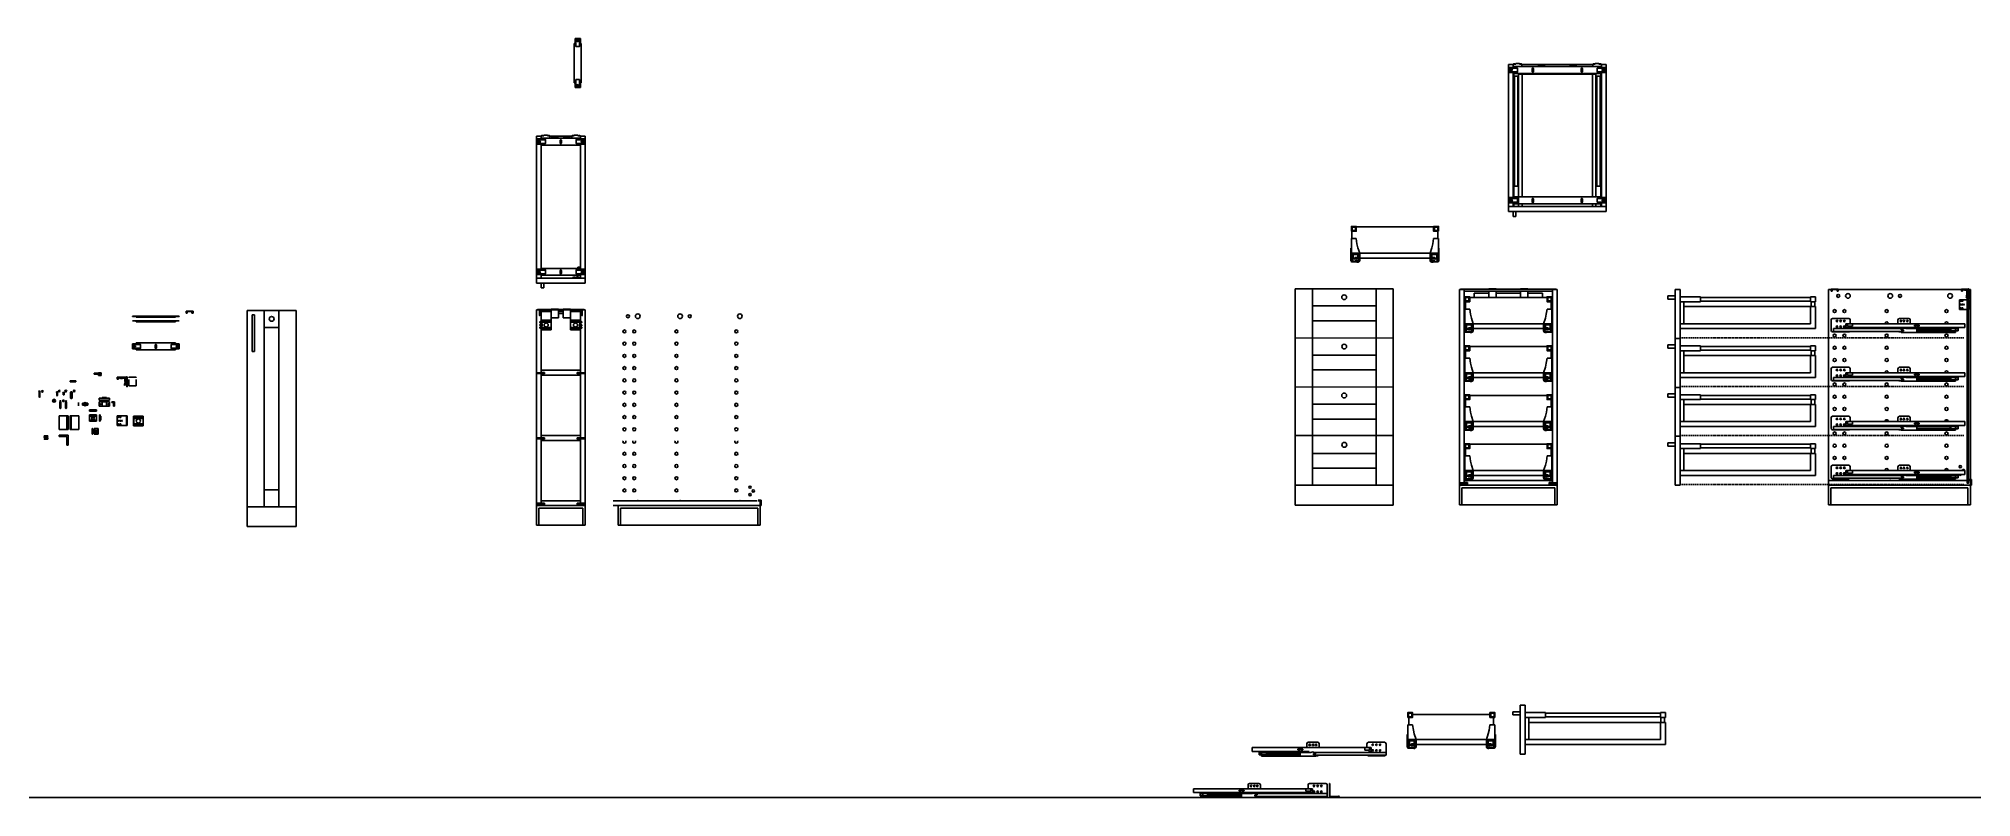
# Model space of a CAD drawing. Header units: millimetres. Extents: x 2237 to 3027, y 794 to 1104.
import ezdxf

# ---------------------------------------------------------------- set-up
doc = ezdxf.new("R2010")
doc.units = ezdxf.units.MM
doc.linetypes.add('TRATTEGGIATO', pattern=[0.75, 0.5, -0.25])
doc.layers.add('viti', color=5, linetype='Continuous')

msp = doc.modelspace()

# ---------------------------------------------------------------- linework, layer by layer
for p, q in [((2837.85, 1093.88), (2837.85, 1033.88)), ((2837.85, 1093.88), (2839.85, 1093.88)), ((2837.85, 1093.88), (2837.85, 1033.88)), ((2837.85, 1093.88), (2839.85, 1093.88)), ((2839.85, 1090.26), (2839.85, 1039.85)), ((2839.85, 1090.26), (2839.85, 1039.85)), ((2840.05, 1090.26), (2840.05, 1039.85)), ((2842.05, 1044.27), (2842.05, 1090.26)), ((2842.05, 1089.93), (2873.65, 1089.93)), ((2843.35, 1093.88), (2872.35, 1093.88)), ((2843.43, 1089.93), (2843.43, 1039.85)), ((2872.25, 1089.93), (2872.25, 1039.85)), ((2873.65, 1044.27), (2873.65, 1089.93)), ((2875.65, 1090.26), (2875.65, 1039.85)), ((2875.65, 1039.85), (2875.65, 1090.26)), ((2875.85, 1093.88), (2877.85, 1093.88)), ((2875.85, 1093.88), (2877.85, 1093.88)), ((2875.85, 1039.85), (2875.85, 1090.26)), ((2875.85, 1039.85), (2875.85, 1090.26)), ((2877.85, 1033.88), (2877.85, 1093.88)), ((2877.85, 1033.88), (2877.85, 1093.88)), ((2839.85, 1089.18), (2839.85, 1047.18)), ((2840.05, 1089.18), (2840.05, 1047.18)), ((2840.35, 1089.18), (2840.35, 1044.27)), ((2841.75, 1089.18), (2841.75, 1044.27)), ((2873.95, 1089.18), (2873.95, 1044.27)), ((2875.35, 1089.18), (2875.35, 1044.27)), ((2875.65, 1089.18), (2875.65, 1047.18)), ((2875.85, 1089.18), (2875.85, 1047.18)), ((2840.05, 1069.3), (2839.85, 1069.3)), ((2875.85, 1069.3), (2875.65, 1069.3)), ((2440.7, 1064.64), (2440.7, 1004.64)), ((2440.7, 1064.64), (2442.7, 1064.64)), ((2442.7, 1064.64), (2442.7, 1063.64)), ((2442.7, 1061.02), (2442.7, 1010.61)), ((2446.2, 1064.64), (2455.2, 1064.64)), ((2458.7, 1063.84), (2458.7, 1064.64)), ((2458.7, 1064.64), (2460.7, 1064.64)), ((2458.7, 1010.61), (2458.7, 1061.02)), ((2460.7, 1004.64), (2460.7, 1064.64)), ((2839.85, 1064.3), (2840.05, 1064.3)), ((2875.65, 1064.3), (2875.85, 1064.3)), ((2840.05, 1044.77), (2839.85, 1044.77)), ((2875.85, 1044.77), (2875.65, 1044.77)), ((2837.85, 1035.88), (2877.85, 1035.88)), ((2839.85, 1037.03), (2839.85, 1035.88)), ((2839.85, 1037.03), (2839.85, 1035.88)), ((2840.05, 1037.03), (2840.05, 1035.88)), ((2843.43, 1037.03), (2843.43, 1035.88)), ((2872.25, 1037.03), (2872.25, 1035.88)), ((2875.85, 1035.88), (2875.55, 1035.88)), ((2875.65, 1035.88), (2875.65, 1037.03)), ((2875.65, 1037.03), (2875.65, 1035.88)), ((2875.85, 1035.88), (2875.7, 1035.88)), ((2875.85, 1040.95), (2875.85, 1041.8)), ((2875.85, 1040.95), (2875.85, 1041.3)), ((2875.85, 1035.88), (2875.85, 1037.03)), ((2875.85, 1035.88), (2875.85, 1037.03)), ((2875.85, 1037.03), (2875.85, 1035.88)), ((2875.85, 1035.88), (2875.85, 1036.73)), ((2775.7, 1027.53), (2807.3, 1027.53)), ((2837.85, 1033.88), (2877.85, 1033.88)), ((2839.85, 1033.88), (2839.85, 1031.88)), ((2839.85, 1031.88), (2840.85, 1031.88)), ((2840.85, 1031.88), (2840.85, 1033.88)), ((2773.5, 1018.86), (2773.5, 1013.8)), ((2773.7, 1018.86), (2773.5, 1018.86)), ((2773.7, 1022.78), (2773.7, 1014.78)), ((2775.7, 1022.78), (2773.7, 1022.78)), ((2773.7, 1022.78), (2774.2, 1022.78)), ((2773.7, 1013.8), (2773.7, 1018.86)), ((2773.95, 1022.78), (2773.95, 1025.78)), ((2775.99, 1020.65), (2775.7, 1022.78)), ((2776.39, 1019.04), (2775.99, 1020.65)), ((2777.09, 1016.78), (2776.39, 1019.04)), ((2805.92, 1016.78), (2806.61, 1019.04)), ((2806.61, 1019.04), (2807.01, 1020.65)), ((2807.01, 1020.65), (2807.3, 1022.78)), ((2807.3, 1022.78), (2809.3, 1022.78)), ((2809.3, 1022.78), (2808.8, 1022.78)), ((2809.05, 1022.78), (2809.05, 1025.78)), ((2809.3, 1022.78), (2809.3, 1014.78)), ((2809.3, 1013.8), (2809.3, 1018.86)), ((2809.3, 1018.86), (2809.5, 1018.86)), ((2809.5, 1018.86), (2809.5, 1013.8)), ((2773.7, 1016.78), (2777.09, 1016.78)), ((2773.7, 1016.66), (2773.7, 1016.66)), ((2773.7, 1014.78), (2774, 1014.78)), ((2773.7, 1014.78), (2774, 1014.78)), ((2774, 1014.78), (2774, 1016.48)), ((2774, 1016.48), (2776.79, 1016.48)), ((2776.15, 1013.28), (2774, 1013.28)), ((2774.05, 1013.48), (2776.45, 1013.48)), ((2774.56, 1015.08), (2774.51, 1014.88)), ((2774.56, 1013.68), (2774.51, 1013.48)), ((2775.18, 1015.08), (2775.18, 1014.88)), ((2775.18, 1013.68), (2775.18, 1013.48)), ((2776.15, 1014.66), (2776.15, 1014.88)), ((2776.15, 1013.15), (2776.15, 1013.48)), ((2776.79, 1016.48), (2776.79, 1014.78)), ((2776.79, 1014.78), (2806.22, 1014.79)), ((2806.32, 1016.78), (2777.09, 1016.78)), ((2777.09, 1016.78), (2777.09, 1014.78)), ((2805.92, 1016.78), (2805.92, 1014.78)), ((2809.3, 1016.78), (2805.92, 1016.78)), ((2806.22, 1014.78), (2806.22, 1016.48)), ((2806.22, 1016.48), (2809, 1016.48)), ((2808.95, 1013.48), (2806.56, 1013.48)), ((2806.86, 1014.66), (2806.86, 1014.88)), ((2806.86, 1013.15), (2806.86, 1013.48)), ((2806.86, 1013.28), (2809.01, 1013.28)), ((2807.82, 1015.08), (2807.82, 1014.88)), ((2807.82, 1013.68), (2807.82, 1013.48)), ((2808.45, 1015.08), (2808.49, 1014.88)), ((2808.45, 1013.68), (2808.49, 1013.48)), ((2809, 1016.48), (2809, 1014.78)), ((2809.3, 1014.78), (2809, 1014.78)), ((2809.3, 1014.78), (2809, 1014.78)), ((2809.3, 1014.78), (2809.3, 1016.78)), ((2809.3, 1016.66), (2809.3, 1016.66)), ((2440.7, 1006.64), (2460.7, 1006.64)), ((2440.7, 1004.64), (2460.7, 1004.64)), ((2442.7, 1007.79), (2442.7, 1006.64)), ((2442.7, 1004.64), (2442.7, 1002.64)), ((2443.7, 1002.64), (2443.7, 1004.64)), ((2458.7, 1006.64), (2458.4, 1006.64)), ((2458.7, 1006.64), (2458.55, 1006.64)), ((2458.7, 1006.64), (2458.7, 1007.79)), ((2458.7, 1006.64), (2458.7, 1007.49)), ((2442.7, 1002.64), (2443.7, 1002.64)), ((2790.77, 1002.32), (2750.77, 1002.32)), ((2750.77, 1002.32), (2750.77, 921.99)), ((2750.77, 1002.32), (2750.77, 942.32)), ((2750.77, 1002.32), (2750.77, 990.32)), ((2757.77, 1002.32), (2757.77, 921.99)), ((2757.77, 1002.32), (2757.77, 921.99)), ((2783.78, 995.32), (2757.77, 995.32)), ((2783.84, 921.98), (2783.77, 1002.32)), ((2790.84, 921.99), (2790.77, 1002.32)), ((2817.85, 1001.99), (2817.85, 921.99)), ((2819.85, 1001.99), (2817.85, 1001.99)), ((2817.85, 1001.99), (2819.85, 1001.99)), ((2819.84, 997.46), (2819.85, 1001.99)), ((2819.84, 997.46), (2819.85, 921.99)), ((2820.29, 993.99), (2820.29, 996.99)), ((2822.04, 998.74), (2853.64, 998.74)), ((2823.84, 998.74), (2823.84, 1000.46)), ((2823.84, 1000.46), (2829.84, 1000.46)), ((2832.89, 1000.46), (2842.8, 1000.46)), ((2845.84, 1000.46), (2851.84, 1000.46)), ((2851.84, 998.74), (2851.84, 1000.46)), ((2855.4, 993.99), (2855.4, 996.99)), ((2855.85, 1001.99), (2855.84, 997.46)), ((2855.84, 997.46), (2855.85, 921.99)), ((2855.85, 1001.99), (2857.85, 1001.99)), ((2855.85, 1001.99), (2857.85, 1001.99)), ((2857.85, 1001.99), (2857.85, 921.99)), ((2906, 999.36), (2902.98, 999.36)), ((2902.98, 999.36), (2902.98, 998.01)), ((2902.98, 998.01), (2906, 998.01)), ((2906, 1001.99), (2906, 981.99)), ((2906, 1001.99), (2908, 1001.99)), ((2908, 981.99), (2908, 1001.99)), ((2916.38, 998.99), (2908, 998.99)), ((2908, 996.99), (2916.38, 996.99)), ((2908, 996.99), (2908, 989.29)), ((2908, 982.29), (2908, 996.69)), ((2909.5, 987.99), (2909.5, 996.99)), ((2909.5, 994.99), (2963.3, 994.99)), ((2916.38, 996.99), (2916.38, 998.99)), ((2916.38, 998.74), (2961.3, 998.74)), ((2961.3, 997.24), (2916.38, 997.24)), ((2961.3, 998.99), (2963.3, 998.99)), ((2961.3, 996.99), (2961.3, 998.99)), ((2963.3, 996.99), (2961.3, 996.99)), ((2961.3, 994.99), (2961.3, 987.99)), ((2963, 996.99), (2961.5, 996.99)), ((2961.5, 996.99), (2961.5, 994.99)), ((2963, 994.99), (2963, 996.99)), ((2963.3, 998.99), (2963.3, 996.99)), ((2963.3, 998.99), (2963.3, 996.99)), ((2963.3, 994.99), (2963.3, 985.99)), ((2968.61, 1001.99), (2969.76, 1001.99)), ((2968.61, 921.99), (2968.61, 1001.99)), ((2972.59, 1001.99), (3022.99, 1001.99)), ((3025.81, 997.46), (3025.81, 994.19)), ((3026.03, 1001.99), (3026.61, 1001.99)), ((3026.61, 1001.99), (3026.61, 994.29)), ((2342.54, 993.47), (2322.54, 993.47)), ((2322.54, 993.47), (2322.54, 913.14)), ((2324.54, 991.67), (2325.54, 991.67)), ((2324.54, 991.67), (2324.54, 976.67)), ((2325.54, 991.67), (2325.54, 976.67)), ((2329.54, 993.49), (2329.54, 913.14)), ((2335.54, 993.47), (2335.54, 913.14)), ((2342.54, 993.47), (2342.54, 913.14)), ((2440.7, 993.67), (2442.7, 993.67)), ((2440.7, 913.67), (2440.7, 993.67)), ((2442.7, 989.14), (2442.7, 993.67)), ((2446.7, 985.6), (2446.7, 993.67)), ((2449.74, 992.14), (2451.65, 992.14)), ((2454.7, 985.6), (2454.7, 992.96)), ((2458.7, 993.67), (2460.7, 993.67)), ((2458.7, 993.67), (2458.7, 989.14)), ((2460.7, 993.67), (2460.7, 913.67)), ((2750.76, 989.16), (2750.77, 989.16)), ((2757.77, 989.16), (2783.78, 989.19)), ((2819.84, 990.06), (2819.84, 985.01)), ((2820.04, 990.06), (2819.84, 990.06)), ((2820.04, 993.99), (2820.04, 985.99)), ((2822.04, 993.99), (2820.04, 993.99)), ((2820.04, 993.99), (2820.54, 993.99)), ((2820.04, 985.01), (2820.04, 990.06)), ((2820.04, 987.99), (2823.43, 987.99)), ((2820.04, 987.86), (2820.04, 987.86)), ((2820.34, 985.99), (2820.34, 987.69)), ((2820.34, 987.69), (2823.13, 987.69)), ((2822.33, 991.86), (2822.04, 993.99)), ((2822.74, 990.25), (2822.33, 991.86)), ((2823.43, 987.99), (2822.74, 990.25)), ((2823.13, 987.69), (2823.13, 985.99)), ((2852.66, 987.99), (2823.43, 987.99)), ((2823.43, 987.99), (2823.43, 985.99)), ((2852.26, 987.99), (2852.95, 990.25)), ((2852.26, 987.99), (2852.26, 985.99)), ((2855.64, 987.99), (2852.26, 987.99)), ((2852.56, 985.99), (2852.56, 987.69)), ((2852.56, 987.69), (2855.34, 987.69)), ((2852.95, 990.25), (2853.35, 991.86)), ((2853.35, 991.86), (2853.64, 993.99)), ((2853.64, 993.99), (2855.64, 993.99)), ((2855.64, 993.99), (2855.14, 993.99)), ((2855.34, 987.69), (2855.34, 985.99)), ((2855.64, 993.99), (2855.64, 985.99)), ((2855.64, 985.99), (2855.64, 987.99)), ((2855.65, 985.01), (2855.65, 990.06)), ((2855.65, 990.06), (2855.85, 990.06)), ((2855.65, 987.86), (2855.65, 987.86)), ((2855.85, 990.06), (2855.85, 985.01)), ((2908, 987.99), (2961.3, 987.99)), ((3026.61, 994.29), (3026.61, 924.29)), ((2335.54, 986.47), (2329.54, 986.47)), ((2442.7, 913.67), (2442.7, 985.87)), ((2458.7, 985.87), (2458.7, 913.67)), ((2750.77, 982.16), (2790.79, 982.19)), ((2820.04, 985.99), (2820.34, 985.99)), ((2820.04, 985.99), (2820.34, 985.99)), ((2822.49, 984.49), (2820.34, 984.49)), ((2820.4, 984.69), (2822.79, 984.69)), ((2820.9, 986.28), (2820.85, 986.09)), ((2820.9, 984.88), (2820.85, 984.69)), ((2821.53, 986.29), (2821.53, 986.09)), ((2821.53, 984.89), (2821.53, 984.69)), ((2822.49, 985.86), (2822.49, 986.09)), ((2822.49, 984.36), (2822.49, 984.69)), ((2823.13, 985.99), (2852.56, 986)), ((2855.29, 984.69), (2852.9, 984.69)), ((2853.2, 985.86), (2853.2, 986.09)), ((2853.2, 984.36), (2853.2, 984.69)), ((2853.2, 984.49), (2855.35, 984.49)), ((2854.16, 986.29), (2854.16, 986.09)), ((2854.16, 984.89), (2854.16, 984.69)), ((2854.79, 986.28), (2854.84, 986.09)), ((2854.79, 984.88), (2854.84, 984.69)), ((2855.64, 985.99), (2855.34, 985.99)), ((2855.64, 985.99), (2855.34, 985.99)), ((2906, 979.36), (2902.98, 979.36)), ((2902.98, 979.36), (2902.98, 978.01)), ((2906, 981.99), (2906, 961.99)), ((2906, 981.99), (2908, 981.99)), ((2906, 981.99), (2908, 981.99)), ((2908, 985.99), (2963.3, 985.99)), ((2908, 981.99), (2908, 982.29)), ((2908, 961.99), (2908, 981.99)), ((2324.54, 976.67), (2325.54, 976.67)), ((2757.77, 975.16), (2783.8, 975.19)), ((2820.04, 973.99), (2820.04, 965.99)), ((2822.04, 973.99), (2820.04, 973.99)), ((2820.04, 973.99), (2820.54, 973.99)), ((2820.29, 973.99), (2820.29, 976.99)), ((2822.04, 978.74), (2853.64, 978.74)), ((2822.33, 971.86), (2822.04, 973.99)), ((2822.74, 970.25), (2822.33, 971.86)), ((2852.95, 970.25), (2853.35, 971.86)), ((2853.35, 971.86), (2853.64, 973.99)), ((2853.64, 973.99), (2855.64, 973.99)), ((2855.64, 973.99), (2855.14, 973.99)), ((2855.4, 973.99), (2855.4, 976.99)), ((2855.64, 973.99), (2855.64, 965.99)), ((2902.98, 978.01), (2906, 978.01)), ((2916.38, 978.99), (2908, 978.99)), ((2908, 976.99), (2916.38, 976.99)), ((2908, 976.99), (2908, 969.29)), ((2908, 962.29), (2908, 976.69)), ((2909.5, 967.99), (2909.5, 976.99)), ((2909.5, 974.99), (2963.3, 974.99)), ((2916.38, 976.99), (2916.38, 978.99)), ((2916.38, 978.74), (2961.3, 978.74)), ((2961.3, 977.24), (2916.38, 977.24)), ((2961.3, 978.99), (2963.3, 978.99)), ((2961.3, 976.99), (2961.3, 978.99)), ((2963.3, 976.99), (2961.3, 976.99)), ((2961.3, 974.99), (2961.3, 967.99)), ((2963, 976.99), (2961.5, 976.99)), ((2961.5, 976.99), (2961.5, 974.99)), ((2963, 974.99), (2963, 976.99)), ((2963.3, 978.99), (2963.3, 976.99)), ((2963.3, 978.99), (2963.3, 976.99)), ((2963.3, 974.99), (2963.3, 965.99)), ((2442.7, 969.01), (2458.7, 969.01)), ((2442.7, 967.01), (2458.7, 967.01)), ((2757.77, 969.16), (2783.8, 969.16)), ((2819.84, 970.06), (2819.84, 965.01)), ((2820.04, 970.06), (2819.84, 970.06)), ((2820.04, 965.01), (2820.04, 970.06)), ((2820.04, 967.99), (2823.43, 967.99)), ((2820.04, 967.86), (2820.04, 967.86)), ((2820.04, 965.99), (2820.34, 965.99)), ((2820.04, 965.99), (2820.34, 965.99)), ((2820.34, 965.99), (2820.34, 967.69)), ((2820.34, 967.69), (2823.13, 967.69)), ((2822.49, 964.49), (2820.34, 964.49)), ((2820.4, 964.69), (2822.79, 964.69)), ((2820.9, 966.28), (2820.85, 966.09)), ((2820.9, 964.88), (2820.85, 964.69)), ((2821.53, 966.29), (2821.53, 966.09)), ((2821.53, 964.89), (2821.53, 964.69)), ((2822.49, 965.86), (2822.49, 966.09)), ((2822.49, 964.36), (2822.49, 964.69)), ((2823.43, 967.99), (2822.74, 970.25)), ((2823.13, 967.69), (2823.13, 965.99)), ((2823.13, 965.99), (2852.56, 966)), ((2852.66, 967.99), (2823.43, 967.99)), ((2823.43, 967.99), (2823.43, 965.99)), ((2852.26, 967.99), (2852.95, 970.25)), ((2852.26, 967.99), (2852.26, 965.99)), ((2855.64, 967.99), (2852.26, 967.99)), ((2852.56, 965.99), (2852.56, 967.69)), ((2852.56, 967.69), (2855.34, 967.69)), ((2855.29, 964.69), (2852.9, 964.69)), ((2853.2, 965.86), (2853.2, 966.09)), ((2853.2, 964.36), (2853.2, 964.69)), ((2853.2, 964.49), (2855.35, 964.49)), ((2854.16, 966.29), (2854.16, 966.09)), ((2854.16, 964.89), (2854.16, 964.69)), ((2854.79, 966.28), (2854.84, 966.09)), ((2854.79, 964.88), (2854.84, 964.69)), ((2855.34, 967.69), (2855.34, 965.99)), ((2855.64, 965.99), (2855.34, 965.99)), ((2855.64, 965.99), (2855.34, 965.99)), ((2855.64, 965.01), (2855.64, 970.06)), ((2855.64, 970.06), (2855.84, 970.06)), ((2855.64, 965.99), (2855.64, 967.99)), ((2855.64, 967.86), (2855.64, 967.86)), ((2855.84, 970.06), (2855.84, 965.01)), ((2908, 967.99), (2961.3, 967.99)), ((2908, 965.99), (2963.3, 965.99)), ((2750.79, 962.12), (2790.81, 962.16)), ((2820.3, 953.99), (2820.3, 956.99)), ((2822.05, 958.74), (2853.65, 958.74)), ((2855.4, 953.99), (2855.4, 956.99)), ((2906, 959.36), (2902.98, 959.36)), ((2902.98, 959.36), (2902.98, 958.01)), ((2902.98, 958.01), (2906, 958.01)), ((2906, 961.99), (2906, 941.99)), ((2906, 961.99), (2908, 961.99)), ((2906, 961.99), (2908, 961.99)), ((2908, 961.99), (2908, 962.29)), ((2908, 941.99), (2908, 961.99)), ((2916.38, 958.99), (2908, 958.99)), ((2908, 956.99), (2916.38, 956.99)), ((2908, 956.99), (2908, 949.29)), ((2908, 942.29), (2908, 956.69)), ((2909.5, 947.99), (2909.5, 956.99)), ((2916.38, 956.99), (2916.38, 958.99)), ((2916.38, 958.74), (2961.3, 958.74)), ((2961.3, 957.24), (2916.38, 957.24)), ((2961.3, 958.99), (2963.3, 958.99)), ((2961.3, 956.99), (2961.3, 958.99)), ((2963.3, 956.99), (2961.3, 956.99)), ((2963, 956.99), (2961.5, 956.99)), ((2961.5, 956.99), (2961.5, 954.99)), ((2963, 954.99), (2963, 956.99)), ((2963.3, 958.99), (2963.3, 956.99)), ((2963.3, 958.99), (2963.3, 956.99)), ((2750.76, 948.99), (2750.77, 948.99)), ((2757.77, 955.16), (2783.81, 955.16)), ((2757.77, 949), (2783.82, 949.02)), ((2819.85, 950.06), (2819.85, 945.01)), ((2820.05, 950.06), (2819.85, 950.06)), ((2820.05, 953.99), (2820.05, 945.99)), ((2822.05, 953.99), (2820.05, 953.99)), ((2820.05, 953.99), (2820.55, 953.99)), ((2820.05, 945.01), (2820.05, 950.06)), ((2820.05, 947.99), (2823.43, 947.99)), ((2820.05, 947.86), (2820.05, 947.86)), ((2820.35, 945.99), (2820.35, 947.69)), ((2820.35, 947.69), (2823.13, 947.69)), ((2822.34, 951.86), (2822.05, 953.99)), ((2822.74, 950.25), (2822.34, 951.86)), ((2823.43, 947.99), (2822.74, 950.25)), ((2823.13, 947.69), (2823.13, 945.99)), ((2852.66, 947.99), (2823.43, 947.99)), ((2823.43, 947.99), (2823.43, 945.99)), ((2852.26, 947.99), (2852.95, 950.25)), ((2852.26, 947.99), (2852.26, 945.99)), ((2855.65, 947.99), (2852.26, 947.99)), ((2852.56, 945.99), (2852.56, 947.69)), ((2852.56, 947.69), (2855.35, 947.69)), ((2852.95, 950.25), (2853.36, 951.86)), ((2853.36, 951.86), (2853.65, 953.99)), ((2853.65, 953.99), (2855.65, 953.99)), ((2855.65, 953.99), (2855.15, 953.99)), ((2855.35, 947.69), (2855.35, 945.99)), ((2855.65, 953.99), (2855.65, 945.99)), ((2855.65, 945.01), (2855.65, 950.06)), ((2855.65, 950.06), (2855.85, 950.06)), ((2855.65, 945.99), (2855.65, 947.99)), ((2855.65, 947.86), (2855.65, 947.86)), ((2855.85, 950.06), (2855.85, 945.01)), ((2908, 947.99), (2961.3, 947.99)), ((2909.5, 954.99), (2963.3, 954.99)), ((2961.3, 954.99), (2961.3, 947.99)), ((2963.3, 954.99), (2963.3, 945.99)), ((2442.7, 942.34), (2458.7, 942.34)), ((2442.7, 940.34), (2458.7, 940.34)), ((2750.77, 942.32), (2790.79, 942.36)), ((2820.05, 945.99), (2820.35, 945.99)), ((2820.05, 945.99), (2820.35, 945.99)), ((2822.49, 944.49), (2820.34, 944.49)), ((2820.4, 944.69), (2822.79, 944.69)), ((2820.9, 944.88), (2820.85, 944.69)), ((2820.9, 946.28), (2820.86, 946.09)), ((2821.53, 946.29), (2821.53, 946.09)), ((2821.53, 944.89), (2821.53, 944.69)), ((2822.49, 945.86), (2822.49, 946.09)), ((2822.49, 944.36), (2822.49, 944.69)), ((2823.13, 945.99), (2852.56, 946)), ((2855.29, 944.69), (2852.9, 944.69)), ((2853.2, 945.86), (2853.2, 946.09)), ((2853.2, 944.36), (2853.2, 944.69)), ((2853.2, 944.49), (2855.35, 944.49)), ((2854.16, 946.29), (2854.16, 946.09)), ((2854.17, 944.89), (2854.17, 944.69)), ((2854.79, 946.28), (2854.84, 946.09)), ((2854.79, 944.88), (2854.84, 944.69)), ((2855.65, 945.99), (2855.35, 945.99)), ((2855.65, 945.99), (2855.35, 945.99)), ((2906, 941.99), (2906, 921.99)), ((2906, 941.99), (2908, 941.99)), ((2906, 941.99), (2908, 941.99)), ((2908, 945.99), (2963.3, 945.99)), ((2908, 941.99), (2908, 942.29)), ((2908, 921.99), (2908, 941.99)), ((2757.77, 935), (2783.83, 935.02)), ((2820.05, 933.99), (2820.05, 925.99)), ((2822.05, 933.99), (2820.05, 933.99)), ((2820.05, 933.99), (2820.55, 933.99)), ((2820.3, 933.99), (2820.3, 936.99)), ((2822.05, 938.74), (2853.65, 938.74)), ((2822.34, 931.86), (2822.05, 933.99)), ((2822.74, 930.25), (2822.34, 931.86)), ((2852.96, 930.25), (2853.36, 931.86)), ((2853.36, 931.86), (2853.65, 933.99)), ((2853.65, 933.99), (2855.65, 933.99)), ((2855.65, 933.99), (2855.15, 933.99)), ((2855.4, 933.99), (2855.4, 936.99)), ((2855.65, 933.99), (2855.65, 925.99)), ((2906, 939.36), (2902.98, 939.36)), ((2902.98, 939.36), (2902.98, 938.01)), ((2902.98, 938.01), (2906, 938.01)), ((2916.38, 938.99), (2908, 938.99)), ((2908, 936.99), (2916.38, 936.99)), ((2908, 936.99), (2908, 929.29)), ((2908, 922.29), (2908, 936.69)), ((2909.5, 927.99), (2909.5, 936.99)), ((2909.5, 934.99), (2963.3, 934.99)), ((2916.38, 936.99), (2916.38, 938.99)), ((2916.38, 938.74), (2961.3, 938.74)), ((2961.3, 937.24), (2916.38, 937.24)), ((2961.3, 938.99), (2963.3, 938.99)), ((2961.3, 936.99), (2961.3, 938.99)), ((2963.3, 936.99), (2961.3, 936.99)), ((2961.3, 934.99), (2961.3, 927.99)), ((2963, 936.99), (2961.5, 936.99)), ((2961.5, 936.99), (2961.5, 934.99)), ((2963, 934.99), (2963, 936.99)), ((2963.3, 938.99), (2963.3, 936.99)), ((2963.3, 938.99), (2963.3, 936.99)), ((2963.3, 934.99), (2963.3, 925.99)), ((2757.77, 928.99), (2783.84, 928.99)), ((2790.84, 928.99), (2790.84, 928.99)), ((2819.85, 930.06), (2819.85, 925.01)), ((2820.05, 930.06), (2819.85, 930.06)), ((2819.85, 923.99), (2855.85, 923.99)), ((2820.05, 925.01), (2820.05, 930.06)), ((2820.05, 927.99), (2823.43, 927.99)), ((2820.05, 927.86), (2820.05, 927.86)), ((2820.05, 925.99), (2820.35, 925.99)), ((2820.05, 925.99), (2820.35, 925.99)), ((2822.49, 924.49), (2820.34, 924.49)), ((2820.35, 925.99), (2820.35, 927.69)), ((2820.35, 927.69), (2823.13, 927.69)), ((2820.4, 924.69), (2822.79, 924.69)), ((2820.9, 926.28), (2820.86, 926.09)), ((2820.9, 924.88), (2820.86, 924.69)), ((2821.53, 926.29), (2821.53, 926.09)), ((2821.53, 924.89), (2821.53, 924.69)), ((2822.49, 925.86), (2822.49, 926.09)), ((2822.49, 924.36), (2822.49, 924.69)), ((2823.43, 927.99), (2822.74, 930.25)), ((2823.13, 927.69), (2823.13, 925.99)), ((2823.13, 925.99), (2852.56, 926)), ((2852.66, 927.99), (2823.43, 927.99)), ((2823.43, 927.99), (2823.43, 925.99)), ((2852.26, 927.99), (2852.96, 930.25)), ((2852.26, 927.99), (2852.26, 925.99)), ((2855.65, 927.99), (2852.26, 927.99)), ((2852.56, 925.99), (2852.56, 927.69)), ((2852.56, 927.69), (2855.35, 927.69)), ((2855.3, 924.69), (2852.9, 924.69)), ((2853.2, 925.86), (2853.2, 926.09)), ((2853.2, 924.36), (2853.2, 924.69)), ((2853.2, 924.49), (2855.35, 924.49)), ((2854.17, 926.29), (2854.17, 926.09)), ((2854.17, 924.89), (2854.17, 924.69)), ((2854.79, 926.28), (2854.84, 926.09)), ((2854.79, 924.88), (2854.84, 924.69)), ((2855.35, 927.69), (2855.35, 925.99)), ((2855.65, 925.99), (2855.35, 925.99)), ((2855.65, 925.99), (2855.35, 925.99)), ((2855.65, 925.01), (2855.65, 930.06)), ((2855.65, 930.06), (2855.85, 930.06)), ((2855.65, 925.99), (2855.65, 927.99)), ((2855.65, 927.86), (2855.65, 927.86)), ((2855.85, 930.06), (2855.85, 925.01)), ((2908, 927.99), (2961.3, 927.99)), ((2908, 925.99), (2963.3, 925.99)), ((3025.36, 923.99), (2968.61, 923.99)), ((3025.36, 923.99), (2968.61, 923.99)), ((3026.61, 923.99), (3025.81, 923.99)), ((3026.61, 923.99), (3026.61, 921.99)), ((2329.54, 920.14), (2335.54, 920.14)), ((2750.77, 921.99), (2790.84, 921.99)), ((2750.77, 913.93), (2750.77, 921.93)), ((2790.84, 913.93), (2790.84, 921.93)), ((2817.85, 921.99), (2857.85, 921.99)), ((2817.85, 913.99), (2817.85, 921.99)), ((2818.85, 913.99), (2818.85, 920.99)), ((2818.85, 920.99), (2856.85, 920.99)), ((2856.85, 913.99), (2856.85, 920.99)), ((2857.85, 913.99), (2857.85, 921.99)), ((2906, 921.99), (2908, 921.99)), ((2908, 921.99), (2908, 922.29)), ((3026.61, 921.99), (2968.61, 921.99)), ((2968.61, 921.99), (2968.61, 913.99)), ((3025.61, 920.99), (2969.61, 920.99)), ((2969.61, 920.99), (2969.61, 913.99)), ((3025.61, 913.99), (3025.61, 920.99)), ((3026.61, 913.99), (3026.61, 921.99)), ((2322.54, 913.14), (2342.54, 913.14)), ((2322.54, 913.14), (2322.54, 905.14)), ((2342.54, 905.14), (2342.54, 913.14)), ((2460.7, 913.67), (2440.7, 913.67)), ((2440.7, 913.67), (2440.7, 905.67)), ((2459.7, 912.67), (2441.7, 912.67)), ((2441.7, 912.67), (2441.7, 905.67)), ((2458.7, 915.67), (2442.7, 915.67)), ((2459.7, 905.67), (2459.7, 912.67)), ((2460.7, 905.67), (2460.7, 913.67)), ((2530.89, 915.67), (2472.14, 915.67)), ((2532.14, 913.67), (2472.14, 913.67)), ((2474.14, 913.67), (2474.14, 905.67)), ((2531.14, 912.67), (2475.14, 912.67)), ((2475.14, 912.67), (2475.14, 905.67)), ((2531.14, 905.67), (2531.14, 912.67)), ((2532.14, 915.67), (2531.34, 915.67)), ((2532.14, 915.67), (2532.14, 913.67)), ((2532.14, 905.67), (2532.14, 913.67)), ((2770.77, 913.93), (2750.77, 913.93)), ((2770.84, 913.93), (2790.84, 913.93)), ((2837.85, 913.99), (2817.85, 913.99)), ((2837.85, 913.99), (2857.85, 913.99)), ((2968.61, 913.99), (3026.61, 913.99)), ((2322.54, 905.14), (2322.54, 905.14)), ((2322.54, 905.14), (2342.54, 905.14)), ((2440.7, 905.67), (2460.7, 905.67)), ((2474.14, 905.67), (2532.14, 905.67)), ((2842.69, 829.48), (2839.67, 829.48)), ((2839.67, 829.48), (2839.67, 828.13)), ((2842.69, 832.11), (2842.69, 812.11)), ((2842.69, 832.11), (2844.69, 832.11)), ((2844.69, 812.11), (2844.69, 832.11)), ((2796.73, 824.11), (2796.73, 816.11)), ((2798.73, 824.11), (2796.73, 824.11)), ((2796.73, 824.11), (2797.23, 824.11)), ((2797.23, 824.11), (2797.23, 827.11)), ((2798.73, 828.36), (2830.33, 828.36)), ((2799.02, 821.98), (2798.73, 824.11)), ((2799.42, 820.37), (2799.02, 821.98)), ((2829.64, 820.37), (2830.04, 821.98)), ((2830.04, 821.98), (2830.33, 824.11)), ((2830.33, 824.11), (2832.33, 824.11)), ((2831.83, 824.11), (2831.83, 827.11)), ((2832.33, 824.11), (2831.83, 824.11)), ((2832.33, 824.11), (2832.33, 816.11)), ((2839.67, 828.13), (2842.69, 828.13)), ((2853.07, 829.11), (2844.69, 829.11)), ((2844.69, 827.11), (2853.07, 827.11)), ((2844.69, 827.11), (2844.69, 819.41)), ((2844.69, 812.41), (2844.69, 826.81)), ((2846.19, 818.11), (2846.19, 827.11)), ((2846.19, 825.11), (2901.99, 825.11)), ((2853.07, 827.11), (2853.07, 829.11)), ((2853.07, 828.86), (2899.99, 828.86)), ((2899.99, 827.36), (2853.07, 827.36)), ((2899.99, 829.11), (2901.99, 829.11)), ((2899.99, 827.11), (2899.99, 829.11)), ((2901.99, 827.11), (2899.99, 827.11)), ((2899.99, 825.11), (2899.99, 818.11)), ((2901.69, 827.11), (2900.19, 827.11)), ((2900.19, 827.11), (2900.19, 825.11)), ((2901.69, 825.11), (2901.69, 827.11)), ((2901.99, 829.11), (2901.99, 827.11)), ((2901.99, 829.11), (2901.99, 827.11)), ((2901.99, 825.11), (2901.99, 816.11)), ((2796.53, 820.18), (2796.53, 815.13)), ((2796.73, 820.18), (2796.53, 820.18)), ((2796.73, 815.13), (2796.73, 820.18)), ((2796.73, 818.11), (2800.11, 818.11)), ((2796.73, 817.98), (2796.73, 817.98)), ((2796.73, 816.11), (2797.03, 816.11)), ((2796.73, 816.11), (2797.03, 816.11)), ((2799.17, 814.61), (2797.02, 814.61)), ((2797.03, 816.11), (2797.03, 817.81)), ((2797.03, 817.81), (2799.81, 817.81)), ((2797.08, 814.81), (2799.47, 814.81)), ((2797.58, 816.4), (2797.54, 816.21)), ((2797.58, 815), (2797.54, 814.81)), ((2798.21, 816.41), (2798.21, 816.21)), ((2798.21, 815.01), (2798.21, 814.81)), ((2799.17, 815.98), (2799.17, 816.21)), ((2799.17, 814.48), (2799.17, 814.81)), ((2800.11, 818.11), (2799.42, 820.37)), ((2799.81, 817.81), (2799.81, 816.11)), ((2799.81, 816.11), (2829.24, 816.12)), ((2829.34, 818.11), (2800.11, 818.11)), ((2800.11, 818.11), (2800.11, 816.11)), ((2828.94, 818.11), (2829.64, 820.37)), ((2828.94, 818.11), (2828.94, 816.11)), ((2832.33, 818.11), (2828.94, 818.11)), ((2829.24, 816.11), (2829.24, 817.81)), ((2829.24, 817.81), (2832.03, 817.81)), ((2831.98, 814.81), (2829.59, 814.81)), ((2829.88, 815.98), (2829.88, 816.21)), ((2829.88, 814.48), (2829.88, 814.81)), ((2829.88, 814.61), (2832.03, 814.61)), ((2830.85, 816.41), (2830.85, 816.21)), ((2830.85, 815.01), (2830.85, 814.81)), ((2831.47, 816.4), (2831.52, 816.21)), ((2831.47, 815), (2831.52, 814.81)), ((2832.03, 817.81), (2832.03, 816.11)), ((2832.33, 816.11), (2832.03, 816.11)), ((2832.33, 816.11), (2832.03, 816.11)), ((2832.33, 815.13), (2832.33, 820.18)), ((2832.33, 820.18), (2832.53, 820.18)), ((2832.33, 816.11), (2832.33, 818.11)), ((2832.33, 817.98), (2832.33, 817.98)), ((2832.53, 820.18), (2832.53, 815.13)), ((2844.69, 818.11), (2899.99, 818.11)), ((2844.69, 816.11), (2901.99, 816.11)), ((2842.69, 812.11), (2844.69, 812.11)), ((2842.69, 812.11), (2844.69, 812.11)), ((2844.69, 812.11), (2844.69, 812.41)), ((2764.76, 800.19), (2764.76, 795.13)), ((2764.96, 800.19), (2764.76, 800.19)), ((2764.96, 795.13), (2764.96, 800.19)), ((2765.25, 794.62), (2768.24, 794.62)), ((2768.24, 794.62), (2765.25, 794.62)), ((2765.31, 794.82), (2768.18, 794.82))]:
    msp.add_line(p, q)
msp.add_xline((2735.23, 794.48), (1, 0))
for points in [[(2840.05, 1090.26), (2840.05, 1089.18), (2842.05, 1089.18), (2842.05, 1090.26)], [(2873.65, 1090.26), (2873.65, 1089.18), (2875.65, 1089.18), (2875.65, 1090.26)], [(2842.05, 1035.88), (2842.05, 1044.27), (2840.05, 1044.27), (2840.05, 1039.85)], [(2873.65, 1039.85), (2873.65, 1044.27), (2875.65, 1044.27), (2875.65, 1039.85)], [(2839.85, 1037.03), (2839.85, 1035.88)], [(2840.05, 1037.03), (2840.05, 1035.88)], [(2873.65, 1035.88), (2873.65, 1037.03)], [(2875.65, 1037.03), (2875.65, 1035.88)]]:
    msp.add_lwpolyline(points)
for points in [[(2773.7, 1025.78), (2775.7, 1025.78), (2775.7, 1027.78), (2773.7, 1027.78)], [(2774, 1027.48), (2775.4, 1027.48), (2775.4, 1026.08), (2774, 1026.08)], [(2809.3, 1025.78), (2807.3, 1025.78), (2807.3, 1027.78), (2809.3, 1027.78)], [(2809, 1027.48), (2807.6, 1027.48), (2807.6, 1026.08), (2809, 1026.08)], [(2820.04, 996.99), (2822.04, 996.99), (2822.04, 998.99), (2820.04, 998.99)], [(2820.34, 998.69), (2821.74, 998.69), (2821.74, 997.29), (2820.34, 997.29)], [(2855.64, 996.99), (2853.64, 996.99), (2853.64, 998.99), (2855.64, 998.99)], [(2855.34, 998.69), (2853.94, 998.69), (2853.94, 997.29), (2855.34, 997.29)], [(3025.36, 1000.46), (3025.81, 1000.46), (3025.81, 922.82), (3025.36, 922.82)], [(2820.04, 976.99), (2822.04, 976.99), (2822.04, 978.99), (2820.04, 978.99)], [(2820.34, 978.69), (2821.74, 978.69), (2821.74, 977.29), (2820.34, 977.29)], [(2855.64, 976.99), (2853.64, 976.99), (2853.64, 978.99), (2855.64, 978.99)], [(2855.34, 978.69), (2853.94, 978.69), (2853.94, 977.29), (2855.34, 977.29)], [(2820.05, 956.99), (2822.05, 956.99), (2822.05, 958.99), (2820.05, 958.99)], [(2820.35, 958.69), (2821.75, 958.69), (2821.75, 957.29), (2820.35, 957.29)], [(2855.65, 956.99), (2853.65, 956.99), (2853.65, 958.99), (2855.65, 958.99)], [(2855.35, 958.69), (2853.95, 958.69), (2853.95, 957.29), (2855.35, 957.29)], [(2820.05, 936.99), (2822.05, 936.99), (2822.05, 938.99), (2820.05, 938.99)], [(2820.35, 938.69), (2821.75, 938.69), (2821.75, 937.29), (2820.35, 937.29)], [(2855.65, 936.99), (2853.65, 936.99), (2853.65, 938.99), (2855.65, 938.99)], [(2855.35, 938.69), (2853.95, 938.69), (2853.95, 937.29), (2855.35, 937.29)], [(2796.73, 827.11), (2798.73, 827.11), (2798.73, 829.11), (2796.73, 829.11)], [(2797.03, 828.81), (2798.43, 828.81), (2798.43, 827.41), (2797.03, 827.41)], [(2832.33, 827.11), (2830.33, 827.11), (2830.33, 829.11), (2832.33, 829.11)], [(2832.03, 828.81), (2830.63, 828.81), (2830.63, 827.41), (2832.03, 827.41)]]:
    msp.add_lwpolyline(points, close=True)
for points in [[(2775.18, 1013.48), (2775.18, 1013.48), (2776.45, 1013.48, 0.326316), (2776.79, 1013.86), (2776.79, 1014.28, 0.303885), (2776.28, 1014.66), (2774.51, 1014.66, 0.303885), (2774, 1014.28), (2774, 1013.88, 0.342616), (2774.37, 1013.48)], [(2775.18, 1014.88), (2775.18, 1014.88), (2776.28, 1014.88, 0.341037), (2776.59, 1015.26), (2776.59, 1016.1, 0.341037), (2776.28, 1016.48), (2774.51, 1016.48, 0.341037), (2774.2, 1016.1), (2774.2, 1015.26, 0.341037), (2774.51, 1014.88)], [(2775.18, 1013.68), (2776.25, 1013.68, 0.281048), (2776.59, 1013.86), (2776.59, 1014.27, 0.332656), (2776.25, 1014.46), (2774.54, 1014.46, 0.332656), (2774.2, 1014.27), (2774.2, 1013.86, 0.414996), (2774.56, 1013.68, 0.338201)], [(2775.18, 1015.08), (2776.25, 1015.08, 0.311697), (2776.39, 1015.27), (2776.39, 1016.1, 0.311697), (2776.25, 1016.28), (2774.54, 1016.28, 0.311697), (2774.4, 1016.1), (2774.4, 1015.27, 0.338201), (2774.56, 1015.08, 0.338201)], [(2776.15, 1013.15), (2776.47, 1013.15, 0.347699), (2777.12, 1013.84), (2777.12, 1014.33, 0.221474), (2776.45, 1014.97, 0.221474)], [(2806.86, 1013.15), (2806.53, 1013.15, -0.347699), (2805.89, 1013.84), (2805.89, 1014.33, -0.233368), (2806.55, 1014.97)], [(2807.82, 1013.48), (2807.82, 1013.48), (2806.56, 1013.48, -0.326316), (2806.22, 1013.86), (2806.22, 1014.28, -0.303885), (2806.73, 1014.66), (2808.49, 1014.66, -0.303885), (2809, 1014.28), (2809, 1013.88, -0.342616), (2808.64, 1013.48)], [(2807.82, 1014.88), (2807.82, 1014.88), (2806.73, 1014.88, -0.341037), (2806.42, 1015.26), (2806.42, 1016.1, -0.341037), (2806.73, 1016.48), (2808.49, 1016.48, -0.341037), (2808.8, 1016.1), (2808.8, 1015.26, -0.341037), (2808.49, 1014.88)], [(2807.82, 1013.68), (2806.75, 1013.68, -0.281048), (2806.42, 1013.86), (2806.42, 1014.27, -0.332656), (2806.75, 1014.46), (2808.47, 1014.46, -0.332656), (2808.8, 1014.27), (2808.8, 1013.86, -0.414996), (2808.45, 1013.68, -0.338201)], [(2807.82, 1015.08), (2806.75, 1015.08, -0.311697), (2806.62, 1015.27), (2806.62, 1016.1, -0.311697), (2806.75, 1016.28), (2808.47, 1016.28, -0.311697), (2808.6, 1016.1), (2808.6, 1015.27, -0.338201), (2808.45, 1015.08, -0.338201)], [(2821.53, 986.09), (2821.53, 986.09), (2822.62, 986.09, 0.341037), (2822.93, 986.47), (2822.93, 987.31, 0.341037), (2822.62, 987.69), (2820.85, 987.69, 0.341037), (2820.54, 987.31), (2820.54, 986.47, 0.341037), (2820.85, 986.09)], [(2821.53, 986.29), (2822.59, 986.29, 0.311697), (2822.73, 986.47), (2822.73, 987.31, 0.311697), (2822.59, 987.49), (2820.88, 987.49, 0.311697), (2820.74, 987.31), (2820.74, 986.47, 0.338201), (2820.9, 986.28, 0.338201)], [(2854.16, 986.09), (2854.16, 986.09), (2853.07, 986.09, -0.341037), (2852.76, 986.47), (2852.76, 987.31, -0.341037), (2853.07, 987.69), (2854.84, 987.69, -0.341037), (2855.14, 987.31), (2855.14, 986.47, -0.341037), (2854.84, 986.09)], [(2854.16, 986.29), (2853.1, 986.29, -0.311697), (2852.96, 986.47), (2852.96, 987.31, -0.311697), (2853.1, 987.49), (2854.81, 987.49, -0.311697), (2854.94, 987.31), (2854.94, 986.47, -0.338201), (2854.79, 986.28, -0.338201)], [(2821.53, 984.69), (2821.53, 984.69), (2822.79, 984.69, 0.326316), (2823.13, 985.06), (2823.13, 985.48, 0.303885), (2822.62, 985.86), (2820.85, 985.86, 0.303885), (2820.34, 985.48), (2820.34, 985.09, 0.342616), (2820.71, 984.69)], [(2821.53, 984.89), (2822.59, 984.89, 0.281048), (2822.93, 985.06), (2822.93, 985.48, 0.332656), (2822.59, 985.66), (2820.88, 985.66, 0.332656), (2820.54, 985.48), (2820.54, 985.06, 0.414996), (2820.9, 984.88, 0.338201)], [(2822.49, 984.36), (2822.81, 984.36, 0.347699), (2823.46, 985.05), (2823.46, 985.53, 0.221474), (2822.79, 986.18, 0.221474)], [(2853.2, 984.36), (2852.88, 984.36, -0.347699), (2852.23, 985.05), (2852.23, 985.53, -0.233368), (2852.89, 986.18)], [(2854.16, 984.69), (2854.16, 984.69), (2852.9, 984.69, -0.326316), (2852.56, 985.06), (2852.56, 985.48, -0.303885), (2853.07, 985.86), (2854.84, 985.86, -0.303885), (2855.35, 985.48), (2855.35, 985.09, -0.342616), (2854.98, 984.69)], [(2854.16, 984.89), (2853.1, 984.89, -0.281048), (2852.76, 985.06), (2852.76, 985.48, -0.332656), (2853.1, 985.66), (2854.81, 985.66, -0.332656), (2855.15, 985.48), (2855.15, 985.06, -0.414996), (2854.79, 984.88, -0.338201)], [(2821.53, 964.69), (2821.53, 964.69), (2822.79, 964.69, 0.326316), (2823.13, 965.06), (2823.13, 965.48, 0.303885), (2822.62, 965.86), (2820.85, 965.86, 0.303885), (2820.34, 965.48), (2820.34, 965.09, 0.342616), (2820.71, 964.69)], [(2821.53, 966.09), (2821.53, 966.09), (2822.62, 966.09, 0.341037), (2822.93, 966.47), (2822.93, 967.31, 0.341037), (2822.62, 967.69), (2820.85, 967.69, 0.341037), (2820.54, 967.31), (2820.54, 966.47, 0.341037), (2820.85, 966.09)], [(2821.53, 964.89), (2822.59, 964.89, 0.281048), (2822.93, 965.06), (2822.93, 965.48, 0.332656), (2822.59, 965.66), (2820.88, 965.66, 0.332656), (2820.54, 965.48), (2820.54, 965.06, 0.414996), (2820.9, 964.88, 0.338201)], [(2821.53, 966.29), (2822.59, 966.29, 0.311697), (2822.73, 966.47), (2822.73, 967.31, 0.311697), (2822.59, 967.49), (2820.88, 967.49, 0.311697), (2820.74, 967.31), (2820.74, 966.47, 0.338201), (2820.9, 966.28, 0.338201)], [(2822.49, 964.36), (2822.81, 964.36, 0.347699), (2823.46, 965.05), (2823.46, 965.53, 0.221474), (2822.79, 966.18, 0.221474)], [(2853.2, 964.36), (2852.88, 964.36, -0.347699), (2852.23, 965.05), (2852.23, 965.53, -0.233368), (2852.89, 966.18)], [(2854.16, 964.69), (2854.16, 964.69), (2852.9, 964.69, -0.326316), (2852.56, 965.06), (2852.56, 965.48, -0.303885), (2853.07, 965.86), (2854.84, 965.86, -0.303885), (2855.34, 965.48), (2855.34, 965.09, -0.342616), (2854.98, 964.69)], [(2854.16, 966.09), (2854.16, 966.09), (2853.07, 966.09, -0.341037), (2852.76, 966.47), (2852.76, 967.31, -0.341037), (2853.07, 967.69), (2854.84, 967.69, -0.341037), (2855.14, 967.31), (2855.14, 966.47, -0.341037), (2854.84, 966.09)], [(2854.16, 964.89), (2853.1, 964.89, -0.281048), (2852.76, 965.06), (2852.76, 965.48, -0.332656), (2853.1, 965.66), (2854.81, 965.66, -0.332656), (2855.14, 965.48), (2855.14, 965.06, -0.414996), (2854.79, 964.88, -0.338201)], [(2854.16, 966.29), (2853.1, 966.29, -0.311697), (2852.96, 966.47), (2852.96, 967.31, -0.311697), (2853.1, 967.49), (2854.81, 967.49, -0.311697), (2854.94, 967.31), (2854.94, 966.47, -0.338201), (2854.79, 966.28, -0.338201)], [(2821.53, 946.09), (2821.53, 946.09), (2822.62, 946.09, 0.341037), (2822.93, 946.47), (2822.93, 947.31, 0.341037), (2822.62, 947.69), (2820.86, 947.69, 0.341037), (2820.55, 947.31), (2820.55, 946.47, 0.341037), (2820.86, 946.09)], [(2854.16, 946.09), (2854.16, 946.09), (2853.07, 946.09, -0.341037), (2852.76, 946.47), (2852.76, 947.31, -0.341037), (2853.07, 947.69), (2854.84, 947.69, -0.341037), (2855.15, 947.31), (2855.15, 946.47, -0.341037), (2854.84, 946.09)], [(2821.53, 944.69), (2821.53, 944.69), (2822.79, 944.69, 0.326316), (2823.13, 945.06), (2823.13, 945.48, 0.303885), (2822.62, 945.86), (2820.85, 945.86, 0.303885), (2820.35, 945.48), (2820.35, 945.09, 0.342616), (2820.71, 944.69)], [(2821.53, 944.89), (2822.59, 944.89, 0.281048), (2822.93, 945.06), (2822.93, 945.48, 0.332656), (2822.59, 945.66), (2820.88, 945.66, 0.332656), (2820.55, 945.48), (2820.55, 945.06, 0.414996), (2820.9, 944.88, 0.338201)], [(2821.53, 946.29), (2822.59, 946.29, 0.311697), (2822.73, 946.47), (2822.73, 947.31, 0.311697), (2822.59, 947.49), (2820.88, 947.49, 0.311697), (2820.75, 947.31), (2820.75, 946.47, 0.338201), (2820.9, 946.28, 0.338201)], [(2822.49, 944.36), (2822.82, 944.36, 0.347699), (2823.46, 945.05), (2823.46, 945.53, 0.221474), (2822.79, 946.18, 0.221474)], [(2853.2, 944.36), (2852.88, 944.36, -0.347699), (2852.23, 945.05), (2852.23, 945.53, -0.233368), (2852.89, 946.18)], [(2854.17, 944.69), (2854.17, 944.69), (2852.9, 944.69, -0.326316), (2852.56, 945.06), (2852.56, 945.48, -0.303885), (2853.07, 945.86), (2854.84, 945.86, -0.303885), (2855.35, 945.48), (2855.35, 945.09, -0.342616), (2854.98, 944.69)], [(2854.17, 944.89), (2853.1, 944.89, -0.281048), (2852.76, 945.06), (2852.76, 945.48, -0.332656), (2853.1, 945.66), (2854.81, 945.66, -0.332656), (2855.15, 945.48), (2855.15, 945.06, -0.414996), (2854.79, 944.88, -0.338201)], [(2854.16, 946.29), (2853.1, 946.29, -0.311697), (2852.96, 946.47), (2852.96, 947.31, -0.311697), (2853.1, 947.49), (2854.81, 947.49, -0.311697), (2854.95, 947.31), (2854.95, 946.47, -0.338201), (2854.79, 946.28, -0.338201)], [(2821.53, 924.69), (2821.53, 924.69), (2822.79, 924.69, 0.326316), (2823.13, 925.06), (2823.13, 925.48, 0.303885), (2822.62, 925.86), (2820.86, 925.86, 0.303885), (2820.35, 925.48), (2820.35, 925.09, 0.342616), (2820.71, 924.69)], [(2821.53, 926.09), (2821.53, 926.09), (2822.62, 926.09, 0.341037), (2822.93, 926.47), (2822.93, 927.31, 0.341037), (2822.62, 927.69), (2820.86, 927.69, 0.341037), (2820.55, 927.31), (2820.55, 926.47, 0.341037), (2820.86, 926.09)], [(2821.53, 924.89), (2822.59, 924.89, 0.281048), (2822.93, 925.06), (2822.93, 925.48, 0.332656), (2822.59, 925.66), (2820.88, 925.66, 0.332656), (2820.55, 925.48), (2820.55, 925.06, 0.414996), (2820.9, 924.88, 0.338201)], [(2821.53, 926.29), (2822.6, 926.29, 0.311697), (2822.73, 926.47), (2822.73, 927.31, 0.311697), (2822.6, 927.49), (2820.88, 927.49, 0.311697), (2820.75, 927.31), (2820.75, 926.47, 0.338201), (2820.9, 926.28, 0.338201)], [(2822.49, 924.36), (2822.82, 924.36, 0.347699), (2823.46, 925.05), (2823.46, 925.53, 0.221474), (2822.79, 926.18, 0.221474)], [(2853.2, 924.36), (2852.88, 924.36, -0.347699), (2852.23, 925.05), (2852.23, 925.53, -0.233368), (2852.89, 926.18)], [(2854.17, 924.69), (2854.17, 924.69), (2852.9, 924.69, -0.326316), (2852.56, 925.06), (2852.56, 925.48, -0.303885), (2853.07, 925.86), (2854.84, 925.86, -0.303885), (2855.35, 925.48), (2855.35, 925.09, -0.342616), (2854.98, 924.69)], [(2854.17, 926.09), (2854.17, 926.09), (2853.07, 926.09, -0.341037), (2852.76, 926.47), (2852.76, 927.31, -0.341037), (2853.07, 927.69), (2854.84, 927.69, -0.341037), (2855.15, 927.31), (2855.15, 926.47, -0.341037), (2854.84, 926.09)], [(2854.17, 924.89), (2853.1, 924.89, -0.281048), (2852.76, 925.06), (2852.76, 925.48, -0.332656), (2853.1, 925.66), (2854.81, 925.66, -0.332656), (2855.15, 925.48), (2855.15, 925.06, -0.414996), (2854.79, 924.88, -0.338201)], [(2854.17, 926.29), (2853.1, 926.29, -0.311697), (2852.96, 926.47), (2852.96, 927.31, -0.311697), (2853.1, 927.49), (2854.81, 927.49, -0.311697), (2854.95, 927.31), (2854.95, 926.47, -0.338201), (2854.79, 926.28, -0.338201)], [(2798.21, 814.81), (2798.21, 814.81), (2799.47, 814.81, 0.326316), (2799.81, 815.18), (2799.81, 815.6, 0.303885), (2799.3, 815.98), (2797.54, 815.98, 0.303885), (2797.03, 815.6), (2797.03, 815.21, 0.342616), (2797.39, 814.81)], [(2798.21, 816.21), (2798.21, 816.21), (2799.3, 816.21, 0.341037), (2799.61, 816.59), (2799.61, 817.43, 0.341037), (2799.3, 817.81), (2797.54, 817.81, 0.341037), (2797.23, 817.43), (2797.23, 816.59, 0.341037), (2797.54, 816.21)], [(2798.21, 815.01), (2799.28, 815.01, 0.281048), (2799.61, 815.18), (2799.61, 815.6, 0.332656), (2799.28, 815.78), (2797.56, 815.78, 0.332656), (2797.23, 815.6), (2797.23, 815.18, 0.414996), (2797.58, 815, 0.338201)], [(2798.21, 816.41), (2799.28, 816.41, 0.311697), (2799.41, 816.59), (2799.41, 817.43, 0.311697), (2799.28, 817.61), (2797.56, 817.61, 0.311697), (2797.43, 817.43), (2797.43, 816.59, 0.338201), (2797.58, 816.4, 0.338201)], [(2799.17, 814.48), (2799.5, 814.48, 0.347699), (2800.14, 815.17), (2800.14, 815.65, 0.221474), (2799.48, 816.3, 0.221474)], [(2829.88, 814.48), (2829.56, 814.48, -0.347699), (2828.91, 815.17), (2828.91, 815.65, -0.233368), (2829.58, 816.3)], [(2830.85, 814.81), (2830.85, 814.81), (2829.59, 814.81, -0.326316), (2829.24, 815.18), (2829.24, 815.6, -0.303885), (2829.75, 815.98), (2831.52, 815.98, -0.303885), (2832.03, 815.6), (2832.03, 815.21, -0.342616), (2831.66, 814.81)], [(2830.85, 816.21), (2830.85, 816.21), (2829.75, 816.21, -0.341037), (2829.44, 816.59), (2829.44, 817.43, -0.341037), (2829.75, 817.81), (2831.52, 817.81, -0.341037), (2831.83, 817.43), (2831.83, 816.59, -0.341037), (2831.52, 816.21)], [(2830.85, 815.01), (2829.78, 815.01, -0.281048), (2829.44, 815.18), (2829.44, 815.6, -0.332656), (2829.78, 815.78), (2831.49, 815.78, -0.332656), (2831.83, 815.6), (2831.83, 815.18, -0.414996), (2831.47, 815, -0.338201)], [(2830.85, 816.41), (2829.78, 816.41, -0.311697), (2829.64, 816.59), (2829.64, 817.43, -0.311697), (2829.78, 817.61), (2831.49, 817.61, -0.311697), (2831.63, 817.43), (2831.63, 816.59, -0.338201), (2831.47, 816.4, -0.338201)]]:
    msp.add_lwpolyline(points, format="xyb")
for centre, radius in [((2770.77, 998.82), 0.985), ((2972.61, 999.38), 0.614), ((2972.61, 999.38), 0.614), ((2976.61, 999.38), 0.955), ((2976.61, 999.38), 0.955), ((2993.88, 999.38), 0.955), ((2993.88, 999.38), 0.955), ((2997.88, 999.38), 0.614), ((2997.88, 999.38), 0.614), ((3018.32, 999.38), 0.955), ((3018.32, 999.38), 0.955), ((2332.54, 989.97), 0.985), ((2478.13, 991.06), 0.614), ((2482.13, 991.06), 0.955), ((2499.4, 991.06), 0.955), ((2503.4, 991.06), 0.614), ((2523.84, 991.06), 0.955), ((2971.15, 993.17), 0.614), ((2975.15, 993.17), 0.614), ((2992.42, 993.17), 0.614), ((3016.86, 993.17), 0.614), ((2476.67, 984.86), 0.614), ((2476.67, 979.86), 0.614), ((2476.67, 979.86), 0.614), ((2480.67, 984.86), 0.614), ((2480.67, 979.86), 0.614), ((2480.67, 979.86), 0.614), ((2497.94, 984.86), 0.614), ((2497.94, 979.86), 0.614), ((2522.39, 984.86), 0.614), ((2522.39, 979.86), 0.614), ((2770.78, 978.67), 0.985), ((2971.15, 983.17), 0.614), ((2971.15, 983.17), 0.614), ((2975.15, 983.17), 0.614), ((2975.15, 983.17), 0.614), ((2992.42, 983.17), 0.614), ((3016.86, 983.17), 0.614), ((2476.67, 974.86), 0.614), ((2476.67, 974.86), 0.614), ((2480.67, 974.86), 0.614), ((2480.67, 974.86), 0.614), ((2497.94, 974.86), 0.614), ((2522.39, 974.86), 0.614), ((2971.15, 978.17), 0.614), ((2971.15, 978.17), 0.614), ((2971.15, 973.17), 0.614), ((2971.15, 973.17), 0.614), ((2975.15, 978.17), 0.614), ((2975.15, 978.17), 0.614), ((2975.15, 973.17), 0.614), ((2975.15, 973.17), 0.614), ((2992.42, 978.17), 0.614), ((2992.42, 973.17), 0.614), ((3016.86, 978.17), 0.614), ((3016.86, 973.17), 0.614), ((2476.67, 969.86), 0.614), ((2476.67, 969.86), 0.614), ((2476.67, 964.86), 0.614), ((2476.67, 964.86), 0.614), ((2480.67, 969.86), 0.614), ((2480.67, 969.86), 0.614), ((2480.67, 964.86), 0.614), ((2480.67, 964.86), 0.614), ((2497.94, 969.86), 0.614), ((2497.94, 964.86), 0.614), ((2522.39, 969.86), 0.614), ((2522.39, 964.86), 0.614), ((2971.15, 963.17), 0.614), ((2971.15, 963.17), 0.614), ((2975.15, 963.17), 0.614), ((2975.15, 963.17), 0.614), ((2992.42, 963.17), 0.614), ((3016.86, 963.17), 0.614), ((2476.67, 959.86), 0.614), ((2476.67, 959.86), 0.614), ((2480.67, 959.86), 0.614), ((2480.67, 959.86), 0.614), ((2497.94, 959.86), 0.614), ((2522.39, 959.86), 0.614), ((2770.77, 958.66), 0.985), ((2971.15, 958.17), 0.614), ((2971.15, 958.17), 0.614), ((2975.15, 958.17), 0.614), ((2975.15, 958.17), 0.614), ((2992.42, 958.17), 0.614), ((3016.86, 958.17), 0.614), ((2476.67, 954.86), 0.614), ((2476.67, 954.86), 0.614), ((2476.67, 949.86), 0.614), ((2476.67, 949.86), 0.614), ((2480.67, 954.86), 0.614), ((2480.67, 954.86), 0.614), ((2480.67, 949.86), 0.614), ((2480.67, 949.86), 0.614), ((2497.94, 954.86), 0.614), ((2497.94, 949.86), 0.614), ((2522.39, 954.86), 0.614), ((2522.39, 949.86), 0.614), ((2971.15, 953.17), 0.614), ((2971.15, 953.17), 0.614), ((2975.15, 953.17), 0.614), ((2975.15, 953.17), 0.614), ((2992.42, 953.17), 0.614), ((2992.42, 953.17), 0.614), ((3016.86, 953.17), 0.614), ((3016.86, 953.17), 0.614), ((2476.67, 944.86), 0.614), ((2476.67, 944.86), 0.614), ((2480.67, 944.86), 0.614), ((2480.67, 944.86), 0.614), ((2497.94, 944.86), 0.614), ((2497.94, 944.86), 0.614), ((2522.39, 944.86), 0.614), ((2522.39, 944.86), 0.614), ((2971.15, 943.17), 0.614), ((2971.15, 943.17), 0.614), ((2975.15, 943.17), 0.614), ((2975.15, 943.17), 0.614), ((2992.42, 943.17), 0.614), ((3016.86, 943.17), 0.614), ((2476.67, 934.86), 0.614), ((2476.67, 934.86), 0.614), ((2480.67, 934.86), 0.614), ((2480.67, 934.86), 0.614), ((2497.94, 934.86), 0.614), ((2522.39, 934.86), 0.614), ((2770.83, 938.51), 0.985), ((2971.15, 938.17), 0.614), ((2971.15, 938.17), 0.614), ((2971.15, 933.17), 0.614), ((2971.15, 933.17), 0.614), ((2975.15, 938.17), 0.614), ((2975.15, 938.17), 0.614), ((2975.15, 933.17), 0.614), ((2975.15, 933.17), 0.614), ((2992.42, 938.17), 0.614), ((2992.42, 933.17), 0.614), ((3016.86, 938.17), 0.614), ((3016.86, 933.17), 0.614), ((2476.67, 929.86), 0.614), ((2476.67, 929.86), 0.614), ((2476.67, 924.86), 0.614), ((2476.67, 924.86), 0.614), ((2480.67, 929.86), 0.614), ((2480.67, 929.86), 0.614), ((2480.67, 924.86), 0.614), ((2480.67, 924.86), 0.614), ((2497.94, 929.86), 0.614), ((2497.94, 924.86), 0.614), ((2522.39, 929.86), 0.614), ((2522.39, 924.86), 0.614), ((3022.48, 929.54), 0.469), ((2476.67, 919.86), 0.614), ((2476.67, 919.86), 0.614), ((2480.67, 919.86), 0.614), ((2480.67, 919.86), 0.614), ((2497.94, 919.86), 0.614), ((2522.39, 919.86), 0.614), ((2528, 921.22), 0.469), ((2528, 918.2), 0.469), ((2529.32, 919.71), 0.469)]:
    msp.add_circle(centre, radius)
for centre, radius, start, end in [((2774.03, 1013.81), 0.522, 180.4145, 273.25171), ((2774.1, 1013.89), 0.41, 192.67598, 263.17884), ((2808.9, 1013.89), 0.41, 276.82116, 347.32402), ((2808.98, 1013.81), 0.522, 266.74829, 359.5855), ((2992.42, 988.17), 0.614, 342.64416, 197.35584), ((3016.86, 988.17), 0.614, 342.64416, 197.35584), ((2820.37, 985.01), 0.522, 180.4145, 273.25171), ((2820.44, 985.1), 0.41, 192.67598, 263.17884), ((2855.24, 985.1), 0.41, 276.82116, 347.32402), ((2855.32, 985.01), 0.522, 266.74829, 359.5855), ((2820.37, 965.01), 0.522, 180.4145, 273.25171), ((2820.44, 965.1), 0.41, 192.67598, 263.17884), ((2855.24, 965.1), 0.41, 276.82116, 347.32402), ((2855.32, 965.01), 0.522, 266.74829, 359.5855), ((2992.42, 968.17), 0.614, 342.64416, 197.35584), ((3016.86, 968.17), 0.614, 342.64416, 197.35584), ((2992.42, 948.17), 0.614, 342.64416, 197.35584), ((3016.86, 948.17), 0.614, 342.64416, 197.35584), ((2476.67, 939.86), 0.614, 152.54825, 27.45175), ((2476.67, 939.86), 0.614, 152.54825, 27.45175), ((2480.67, 939.86), 0.614, 152.54825, 27.45175), ((2480.67, 939.86), 0.614, 152.54825, 27.45175), ((2497.94, 939.86), 0.614, 152.54825, 27.45175), ((2522.39, 939.86), 0.614, 152.54825, 27.45175), ((2820.37, 945.01), 0.522, 180.4145, 273.25171), ((2820.45, 945.1), 0.41, 192.67598, 263.17884), ((2855.25, 945.1), 0.41, 276.82116, 347.32402), ((2855.32, 945.01), 0.522, 266.74829, 359.5855), ((2820.37, 925.01), 0.522, 180.4145, 273.25171), ((2820.45, 925.1), 0.41, 192.67598, 263.17884), ((2855.25, 925.1), 0.41, 276.82116, 347.32402), ((2855.32, 925.01), 0.522, 266.74829, 359.5855), ((2976.61, 923.17), 0.955, 58.83188, 121.16812), ((2992.42, 928.17), 0.614, 342.64416, 197.35584), ((2993.88, 923.17), 0.955, 58.83188, 121.16812), ((3016.86, 928.17), 0.614, 342.64416, 197.35584), ((3018.32, 923.17), 0.955, 58.83188, 121.16812), ((3022.48, 926.51), 0.469, 195.41489, 344.58511), ((3023.79, 928.03), 0.469, 355.61826, 184.38174), ((2482.13, 914.86), 0.955, 58.83188, 121.16812), ((2499.4, 914.86), 0.955, 58.83188, 121.16812), ((2523.84, 914.86), 0.955, 58.83188, 121.16812), ((2797.05, 815.13), 0.522, 180.4145, 273.25171), ((2797.13, 815.22), 0.41, 192.67598, 263.17884), ((2831.93, 815.22), 0.41, 276.82116, 347.32402), ((2832.01, 815.13), 0.522, 266.74829, 359.5855), ((2765.28, 795.14), 0.522, 180.4145, 273.25171), ((2765.36, 795.22), 0.41, 192.67598, 263.17884), ((2768.13, 795.22), 0.41, 276.82116, 347.32402), ((2768.21, 795.14), 0.522, 266.74829, 359.5855)]:
    msp.add_arc(centre, radius, start, end)
for p in [(2774.2, 1013.79), (2774.41, 1014.45), (2775.16, 1014.46), (2775.92, 1014.46), (2775.94, 1013.26), (2776.59, 1014.26), (2776.59, 1013.5), (2806.42, 1014.26), (2806.42, 1013.5), (2807.07, 1013.26), (2807.09, 1014.46), (2807.84, 1014.46), (2808.6, 1014.45), (2808.8, 1013.79), (2820.54, 985), (2820.75, 985.65), (2821.51, 985.66), (2822.26, 985.66), (2822.28, 984.46), (2822.93, 985.46), (2822.93, 984.71), (2852.76, 985.46), (2852.76, 984.71), (2853.41, 984.46), (2853.43, 985.66), (2854.18, 985.66), (2854.94, 985.65), (2855.15, 985), (2820.54, 965), (2820.75, 965.65), (2821.51, 965.66), (2822.26, 965.66), (2822.28, 964.46), (2822.93, 965.46), (2822.93, 964.71), (2852.76, 965.46), (2852.76, 964.71), (2853.41, 964.46), (2853.43, 965.66), (2854.18, 965.66), (2854.94, 965.65), (2855.14, 965), (2820.55, 945), (2820.75, 945.65), (2821.51, 945.66), (2822.26, 945.66), (2822.28, 944.46), (2822.93, 945.46), (2822.93, 944.71), (2852.76, 945.46), (2852.76, 944.71), (2853.41, 944.46), (2853.43, 945.66), (2854.19, 945.66), (2854.94, 945.65), (2855.15, 945), (2820.55, 925), (2820.75, 925.65), (2821.51, 925.66), (2822.26, 925.66), (2822.28, 924.46), (2822.93, 925.46), (2822.93, 924.71), (2852.76, 925.46), (2852.76, 924.71), (2853.41, 924.46), (2853.43, 925.66), (2854.19, 925.66), (2854.94, 925.65), (2855.15, 925), (2797.23, 815.12), (2797.43, 815.77), (2798.19, 815.78), (2798.94, 815.78), (2798.96, 814.58), (2799.61, 815.58), (2799.61, 814.83), (2829.44, 815.58), (2829.44, 814.83), (2830.09, 814.58), (2830.11, 815.78), (2830.87, 815.78), (2831.62, 815.77), (2831.83, 815.12)]:
    msp.add_point(p)
at = {"layer": 'viti'}
for p, q in [((2456.19, 1102.48), (2456.19, 1086.48)), ((2456.52, 1102.48), (2456.19, 1102.48)), ((2456.52, 1102.48), (2456.52, 1104.48)), ((2458.68, 1104.48), (2456.52, 1104.48)), ((2458.68, 1102.48), (2458.68, 1104.48)), ((2459.01, 1102.48), (2458.68, 1102.48)), ((2459.01, 1102.48), (2459.01, 1086.48)), ((2839.85, 1092.75), (2838.35, 1092.75)), ((2838.35, 1092.75), (2838.35, 1090.6)), ((2839.85, 1090.6), (2838.35, 1090.6)), ((2839.85, 1093.08), (2839.85, 1094.08)), ((2839.85, 1094.08), (2840.85, 1094.08)), ((2839.85, 1093.08), (2839.85, 1092.75)), ((2843.35, 1093.08), (2839.85, 1093.08)), ((2839.85, 1090.6), (2839.85, 1090.26)), ((2839.85, 1090.26), (2875.85, 1090.26)), ((2840.01, 1094.18), (2840.66, 1094.18)), ((2840.22, 1094.08), (2840.01, 1094.18)), ((2840.66, 1094.18), (2840.47, 1094.08)), ((2840.85, 1094.08), (2840.85, 1094.28)), ((2840.85, 1094.28), (2842.35, 1094.28)), ((2842.35, 1094.28), (2842.35, 1094.08)), ((2842.35, 1094.08), (2843.35, 1094.08)), ((2842.51, 1094.18), (2843.16, 1094.18)), ((2842.72, 1094.08), (2842.51, 1094.18)), ((2843.16, 1094.18), (2842.97, 1094.08)), ((2843.35, 1094.08), (2843.35, 1093.08)), ((2843.35, 1093.08), (2875.85, 1093.08)), ((2847.59, 1092.21), (2847.59, 1090.97)), ((2847.71, 1092.32), (2847.71, 1091.66)), ((2847.98, 1092.32), (2847.98, 1091.66)), ((2848.1, 1092.21), (2848.1, 1090.97)), ((2852.89, 1093.28), (2849.85, 1093.28)), ((2849.85, 1093.28), (2849.85, 1093.08)), ((2852.89, 1093.08), (2852.89, 1093.28)), ((2865.85, 1093.28), (2862.8, 1093.28)), ((2862.8, 1093.28), (2862.8, 1093.08)), ((2865.85, 1093.08), (2865.85, 1093.28)), ((2867.59, 1092.21), (2867.59, 1090.97)), ((2867.71, 1092.32), (2867.71, 1091.66)), ((2867.98, 1092.32), (2867.98, 1091.66)), ((2868.1, 1092.21), (2868.1, 1090.97)), ((2873.35, 1094.08), (2872.35, 1094.08)), ((2872.35, 1094.08), (2872.35, 1093.08)), ((2872.51, 1094.18), (2873.16, 1094.18)), ((2872.72, 1094.08), (2872.51, 1094.18)), ((2873.16, 1094.18), (2872.97, 1094.08)), ((2874.85, 1094.28), (2873.35, 1094.28)), ((2873.35, 1094.28), (2873.35, 1094.08)), ((2874.85, 1094.08), (2874.85, 1094.28)), ((2875.85, 1094.08), (2874.85, 1094.08)), ((2875.01, 1094.18), (2875.66, 1094.18)), ((2875.22, 1094.08), (2875.01, 1094.18)), ((2875.66, 1094.18), (2875.47, 1094.08)), ((2875.85, 1094.08), (2875.85, 1092.75)), ((2875.85, 1092.75), (2877.35, 1092.75)), ((2875.85, 1090.6), (2877.35, 1090.6)), ((2875.85, 1090.6), (2875.85, 1090.26)), ((2877.35, 1092.75), (2877.35, 1090.6)), ((2456.19, 1086.48), (2456.52, 1086.48)), ((2456.52, 1086.48), (2456.52, 1084.48)), ((2458.68, 1084.48), (2456.52, 1084.48)), ((2458.68, 1086.48), (2458.68, 1084.48)), ((2459.01, 1086.48), (2458.68, 1086.48)), ((2442.7, 1063.51), (2441.2, 1063.51)), ((2441.2, 1063.51), (2441.2, 1061.35)), ((2442.7, 1061.35), (2441.2, 1061.35)), ((2442.7, 1063.84), (2442.7, 1064.84)), ((2442.7, 1064.84), (2443.7, 1064.84)), ((2442.7, 1063.84), (2442.7, 1063.51)), ((2442.7, 1063.84), (2458.7, 1063.84)), ((2442.7, 1061.35), (2442.7, 1061.02)), ((2442.7, 1061.02), (2458.7, 1061.02)), ((2442.86, 1064.94), (2443.52, 1064.94)), ((2443.07, 1064.84), (2442.87, 1064.94)), ((2443.52, 1064.94), (2443.33, 1064.84)), ((2443.7, 1064.84), (2443.7, 1065.04)), ((2443.7, 1065.04), (2445.2, 1065.04)), ((2445.2, 1065.04), (2445.2, 1064.84)), ((2445.2, 1064.84), (2446.2, 1064.84)), ((2445.36, 1064.94), (2446.02, 1064.94)), ((2445.57, 1064.84), (2445.37, 1064.94)), ((2446.02, 1064.94), (2445.83, 1064.84)), ((2446.2, 1064.84), (2446.2, 1063.84)), ((2449.75, 1064.04), (2446.7, 1064.04)), ((2446.7, 1064.04), (2446.7, 1063.84)), ((2449.75, 1063.84), (2449.75, 1064.04)), ((2450.44, 1062.97), (2450.44, 1061.73)), ((2450.57, 1063.07), (2450.57, 1062.42)), ((2450.84, 1063.07), (2450.84, 1062.42)), ((2450.96, 1062.97), (2450.96, 1061.73)), ((2454.7, 1064.04), (2451.65, 1064.04)), ((2451.65, 1064.04), (2451.65, 1063.84)), ((2454.7, 1063.84), (2454.7, 1064.04)), ((2456.2, 1064.84), (2455.2, 1064.84)), ((2455.2, 1064.84), (2455.2, 1063.84)), ((2455.36, 1064.94), (2456.02, 1064.94)), ((2455.57, 1064.84), (2455.37, 1064.94)), ((2456.02, 1064.94), (2455.83, 1064.84)), ((2457.7, 1065.04), (2456.2, 1065.04)), ((2456.2, 1065.04), (2456.2, 1064.84)), ((2457.7, 1064.84), (2457.7, 1065.04)), ((2458.7, 1064.84), (2457.7, 1064.84)), ((2457.86, 1064.94), (2458.52, 1064.94)), ((2458.07, 1064.84), (2457.87, 1064.94)), ((2458.52, 1064.94), (2458.33, 1064.84)), ((2458.7, 1063.84), (2458.7, 1064.84)), ((2458.7, 1063.84), (2458.7, 1063.51)), ((2458.7, 1063.51), (2460.2, 1063.51)), ((2458.7, 1061.35), (2460.2, 1061.35)), ((2458.7, 1061.35), (2458.7, 1061.02)), ((2460.2, 1063.51), (2460.2, 1061.35)), ((2839.85, 1039.52), (2838.35, 1039.52)), ((2838.35, 1039.52), (2838.35, 1037.37)), ((2839.85, 1037.37), (2838.35, 1037.37)), ((2839.85, 1039.85), (2839.85, 1039.52)), ((2875.85, 1039.85), (2839.85, 1039.85)), ((2839.85, 1037.37), (2839.85, 1037.03)), ((2839.85, 1037.03), (2875.85, 1037.03)), ((2847.59, 1038.99), (2847.59, 1037.74)), ((2847.71, 1039.09), (2847.71, 1038.43)), ((2847.98, 1039.09), (2847.98, 1038.43)), ((2848.1, 1038.99), (2848.1, 1037.74)), ((2867.59, 1038.99), (2867.59, 1037.74)), ((2867.71, 1039.09), (2867.71, 1038.43)), ((2867.98, 1039.09), (2867.98, 1038.43)), ((2868.1, 1038.99), (2868.1, 1037.74)), ((2875.85, 1039.85), (2875.85, 1039.52)), ((2875.85, 1039.52), (2877.35, 1039.52)), ((2875.85, 1037.37), (2877.35, 1037.37)), ((2875.85, 1037.37), (2875.85, 1037.03)), ((2877.35, 1039.52), (2877.35, 1037.37)), ((2458.7, 1011.11), (2457.7, 1011.11)), ((2457.7, 1011.11), (2457.7, 1010.61)), ((2458.7, 1010.61), (2458.7, 1011.11)), ((2442.7, 1010.28), (2441.2, 1010.28)), ((2441.2, 1010.28), (2441.2, 1008.12)), ((2442.7, 1008.12), (2441.2, 1008.12)), ((2442.7, 1010.61), (2442.7, 1010.28)), ((2442.7, 1010.61), (2458.7, 1010.61)), ((2442.7, 1008.12), (2442.7, 1007.79)), ((2442.7, 1007.79), (2458.7, 1007.79)), ((2450.44, 1009.74), (2450.44, 1008.5)), ((2450.57, 1009.84), (2450.57, 1009.19)), ((2450.84, 1009.84), (2450.84, 1009.19)), ((2450.96, 1009.74), (2450.96, 1008.5)), ((2458.4, 1006.94), (2455.4, 1006.94)), ((2455.4, 1006.94), (2455.4, 1006.64)), ((2455.88, 1007.04), (2456.53, 1007.04)), ((2456.09, 1006.94), (2455.88, 1007.04)), ((2456.53, 1007.04), (2456.34, 1006.94)), ((2457.7, 1007.45), (2456.9, 1006.94)), ((2457.7, 1007.79), (2457.7, 1006.64)), ((2458.4, 1006.64), (2458.4, 1006.94)), ((2458.7, 1010.61), (2458.7, 1010.28)), ((2458.7, 1010.28), (2460.2, 1010.28)), ((2458.7, 1008.12), (2460.2, 1008.12)), ((2458.7, 1008.12), (2458.7, 1007.79)), ((2460.2, 1010.28), (2460.2, 1008.12)), ((2818.35, 1002.09), (2819.55, 1002.09)), ((2818.35, 1001.99), (2818.35, 1002.09)), ((2818.35, 1001.99), (2818.35, 1002.08)), ((2819.85, 1001.99), (2818.35, 1001.99)), ((2819.55, 1002.09), (2856.14, 1002.09)), ((2819.84, 1001.31), (2819.85, 1001.99)), ((2823.84, 1001.31), (2819.84, 1001.31)), ((2820.05, 997.57), (2819.84, 997.57)), ((2819.94, 997.57), (2819.84, 997.2)), ((2819.84, 997.57), (2819.84, 997.57)), ((2819.84, 997.2), (2819.84, 996.91)), ((2820.04, 996.91), (2819.84, 996.91)), ((2820.04, 996.85), (2819.84, 996.85)), ((2819.84, 996.5), (2820.04, 996.5)), ((2820.04, 996.44), (2819.84, 996.44)), ((2819.84, 996.44), (2819.84, 995.81)), ((2820.04, 995.81), (2819.84, 995.81)), ((2820.04, 995.74), (2819.84, 995.74)), ((2819.84, 995.39), (2820.04, 995.39)), ((2820.04, 995.33), (2819.84, 995.33)), ((2819.84, 995.33), (2819.84, 994.7)), ((2819.85, 1001.99), (2819.85, 1001.69)), ((2820.05, 997.21), (2820.04, 997.2)), ((2820.04, 997.2), (2820.04, 993.94)), ((2820.05, 997.12), (2820.04, 997.12)), ((2820.11, 996.96), (2820.04, 996.95)), ((2820.11, 996.96), (2820.04, 996.95)), ((2820.04, 996.95), (2820.04, 996.4)), ((2820.04, 996.95), (2820.04, 996.4)), ((2820.04, 996.4), (2820.11, 996.39)), ((2820.04, 996.4), (2820.11, 996.39)), ((2820.11, 995.86), (2820.04, 995.84)), ((2820.11, 995.86), (2820.04, 995.84)), ((2820.04, 995.84), (2820.04, 995.3)), ((2820.04, 995.84), (2820.04, 995.3)), ((2820.04, 995.3), (2820.11, 995.28)), ((2820.04, 995.3), (2820.11, 995.28)), ((2820.11, 996.32), (2820.11, 996.99)), ((2820.25, 996.33), (2820.11, 996.32)), ((2820.11, 995.92), (2820.25, 995.91)), ((2820.11, 995.22), (2820.11, 995.92)), ((2820.25, 995.22), (2820.11, 995.22)), ((2820.25, 996.99), (2820.25, 996.33)), ((2820.3, 996.91), (2820.25, 996.91)), ((2820.3, 996.67), (2820.25, 996.67)), ((2820.25, 995.91), (2820.25, 995.22)), ((2823.84, 1001.31), (2832.89, 1001.31)), ((2829.84, 1002.24), (2829.84, 1002.09)), ((2832.89, 1002.24), (2829.84, 1002.24)), ((2829.84, 1001.31), (2829.84, 998.74)), ((2832.89, 1002.09), (2832.89, 1002.24)), ((2832.89, 1001.31), (2845.84, 1001.32)), ((2832.89, 998.74), (2832.89, 1001.31)), ((2842.8, 1002.24), (2842.8, 1002.09)), ((2845.84, 1002.24), (2842.8, 1002.24)), ((2842.8, 1001.32), (2842.8, 998.74)), ((2845.84, 1002.09), (2845.84, 1002.24)), ((2845.84, 998.74), (2845.84, 1001.32)), ((2845.84, 1001.31), (2855.85, 1001.31)), ((2855.39, 996.91), (2855.44, 996.91)), ((2855.39, 996.67), (2855.44, 996.67)), ((2855.44, 996.99), (2855.44, 996.33)), ((2855.44, 996.33), (2855.58, 996.32)), ((2855.58, 995.92), (2855.44, 995.91)), ((2855.44, 995.91), (2855.44, 995.22)), ((2855.44, 995.22), (2855.58, 995.22)), ((2855.58, 996.32), (2855.58, 996.99)), ((2855.58, 996.96), (2855.64, 996.95)), ((2855.58, 996.96), (2855.64, 996.95)), ((2855.64, 996.4), (2855.58, 996.39)), ((2855.64, 996.4), (2855.58, 996.39)), ((2855.58, 995.22), (2855.58, 995.92)), ((2855.58, 995.86), (2855.64, 995.84)), ((2855.58, 995.86), (2855.64, 995.84)), ((2855.64, 995.3), (2855.58, 995.28)), ((2855.64, 995.3), (2855.58, 995.28)), ((2855.64, 997.57), (2855.85, 997.57)), ((2855.64, 997.21), (2855.64, 997.2)), ((2855.64, 997.2), (2855.64, 993.94)), ((2855.64, 997.12), (2855.64, 997.12)), ((2855.64, 996.95), (2855.64, 996.4)), ((2855.64, 996.95), (2855.64, 996.4)), ((2855.64, 996.91), (2855.84, 996.91)), ((2855.64, 996.85), (2855.84, 996.85)), ((2855.84, 996.5), (2855.64, 996.5)), ((2855.64, 996.44), (2855.84, 996.44)), ((2855.64, 995.84), (2855.64, 995.3)), ((2855.64, 995.84), (2855.64, 995.3)), ((2855.64, 995.81), (2855.84, 995.81)), ((2855.64, 995.74), (2855.84, 995.74)), ((2855.84, 995.39), (2855.64, 995.39)), ((2855.64, 995.33), (2855.84, 995.33)), ((2855.75, 997.57), (2855.84, 997.2)), ((2855.85, 997.57), (2855.84, 997.57)), ((2855.84, 997.2), (2855.84, 996.91)), ((2855.84, 996.44), (2855.84, 995.81)), ((2855.84, 995.33), (2855.84, 994.7)), ((2855.85, 1001.31), (2855.85, 1001.99)), ((2857.35, 1001.99), (2855.85, 1001.99)), ((2856.14, 1002.09), (2857.35, 1002.09)), ((2857.35, 1001.99), (2857.35, 1002.09)), ((2969.76, 1002.13), (2972.59, 1002.13)), ((2970.21, 1002.13), (2969.76, 1002.13)), ((2969.76, 1002.13), (2969.76, 1001.31)), ((2969.76, 1001.31), (2970.21, 1001.31)), ((2972.45, 1001.99), (2969.9, 1001.99)), ((2970.21, 1001.99), (2969.9, 1001.99)), ((2969.9, 1001.99), (2969.9, 1001.45)), ((2969.9, 1001.45), (2970.08, 1001.45)), ((2970.08, 1001.45), (2970.08, 1001.69)), ((2970.21, 1001.69), (2970.08, 1001.69)), ((2970.21, 1001.31), (2970.21, 1001.69)), ((2972.14, 1002.13), (2972.59, 1002.13)), ((2972.14, 1001.99), (2972.45, 1001.99)), ((2972.14, 1001.31), (2972.14, 1001.69)), ((2972.14, 1001.69), (2972.27, 1001.69)), ((2972.59, 1001.31), (2972.14, 1001.31)), ((2972.27, 1001.45), (2972.27, 1001.69)), ((2972.45, 1001.45), (2972.27, 1001.45)), ((2972.45, 1001.99), (2972.45, 1001.45)), ((2972.59, 1002.13), (2972.59, 1001.31)), ((3022.11, 997.82), (3025.36, 997.82)), ((3022.11, 997.82), (3022.11, 993.82)), ((3022.99, 1002.17), (3025.37, 1002.18)), ((3023.44, 1002.17), (3022.99, 1002.17)), ((3022.99, 1002.13), (3022.99, 1001.31)), ((3022.99, 1001.31), (3023.44, 1001.31)), ((3023.13, 1001.95), (3023.44, 1001.99)), ((3025.68, 1001.99), (3023.13, 1001.99)), ((3023.44, 1001.99), (3023.13, 1001.99)), ((3023.13, 1001.99), (3023.13, 1001.45)), ((3023.28, 1001.87), (3023.13, 1001.95)), ((3023.13, 1001.45), (3023.31, 1001.45)), ((3023.48, 1001.8), (3023.28, 1001.87)), ((3023.31, 1001.45), (3023.31, 1001.69)), ((3023.44, 1001.69), (3023.31, 1001.69)), ((3023.44, 1001.99), (3023.82, 1001.92)), ((3023.44, 1001.31), (3023.44, 1001.69)), ((3024.24, 1001.71), (3023.48, 1001.8)), ((3023.82, 1001.92), (3024.02, 1001.89)), ((3024.02, 1001.89), (3024.37, 1001.9)), ((3024.68, 1001.73), (3024.24, 1001.71)), ((3024.37, 1001.9), (3024.79, 1001.94)), ((3024.9, 1001.77), (3024.68, 1001.73)), ((3024.79, 1001.94), (3024.95, 1001.99)), ((3024.83, 1001.99), (3025.23, 1001.99)), ((3024.89, 998.78), (3024.97, 999.26)), ((3024.97, 998.69), (3024.89, 998.78)), ((3025.14, 1001.76), (3024.9, 1001.77)), ((3024.97, 1001.6), (3024.97, 1001.6)), ((3024.97, 999.26), (3025.08, 999.47)), ((3025.08, 998.88), (3024.97, 998.69)), ((3025.08, 999.47), (3025.15, 999.86)), ((3025.25, 999.32), (3025.08, 998.88)), ((3025.14, 1001.76), (3025.14, 1001.37)), ((3025.14, 1000.45), (3025.14, 1001.37)), ((3025.15, 999.86), (3025.14, 1000.45)), ((3025.23, 1001.99), (3025.37, 1001.87)), ((3025.35, 999.92), (3025.25, 999.32)), ((3025.36, 1000.52), (3025.35, 999.92)), ((3025.36, 1000.82), (3025.36, 1000.52)), ((3025.82, 1000.82), (3025.36, 1000.82)), ((3025.37, 1002.18), (3025.82, 1002.18)), ((3025.37, 1001.99), (3025.68, 1001.99)), ((3025.37, 1001.87), (3025.37, 1001.31)), ((3025.37, 1001.31), (3025.37, 1001.69)), ((3025.37, 1001.31), (3025.37, 1001.69)), ((3025.37, 1001.69), (3025.5, 1001.69)), ((3025.82, 1001.31), (3025.37, 1001.31)), ((3025.82, 1001.31), (3025.37, 1001.31)), ((3025.82, 1001.31), (3025.37, 1001.31)), ((3025.5, 1001.45), (3025.5, 1001.69)), ((3025.68, 1001.45), (3025.5, 1001.45)), ((3025.68, 1001.99), (3025.68, 1001.45)), ((3025.81, 997.82), (3026.11, 997.82)), ((3025.91, 997.82), (3025.81, 997.46)), ((3025.81, 997.46), (3025.81, 994.19)), ((3025.82, 1002.28), (3025.82, 1001.31)), ((3026.03, 1002.28), (3025.82, 1002.28)), ((3025.82, 1002.21), (3025.82, 1001.31)), ((3025.82, 1002.13), (3025.82, 1001.31)), ((3025.82, 998.71), (3025.82, 1000.82)), ((3025.94, 998.1), (3025.82, 998.71)), ((3026.03, 998.1), (3025.94, 998.1)), ((3026.11, 997.82), (3026.01, 997.46)), ((3026.01, 997.46), (3026.01, 994.19)), ((3026.03, 998.1), (3026.03, 1002.28)), ((3026.11, 997.82), (3026.11, 993.82)), ((3026.31, 997.12), (3026.31, 997.12)), ((2275.74, 991.03), (2294.74, 991.03)), ((2275.74, 990.93), (2275.74, 991.03)), ((2294.74, 990.93), (2275.74, 990.93)), ((2275.74, 989.24), (2294.74, 989.24)), ((2275.74, 989.14), (2275.74, 989.24)), ((2277.24, 989.14), (2275.74, 989.14)), ((2276.08, 991.03), (2276.08, 990.98)), ((2276.08, 990.98), (2277.24, 990.98)), ((2276.3, 990.93), (2276.3, 991.03)), ((2276.94, 991.03), (2276.94, 990.93)), ((2276.94, 991.03), (2276.94, 990.93)), ((2277.24, 990.98), (2277.24, 991.03)), ((2277.24, 990.93), (2277.24, 990.63)), ((2277.24, 990.63), (2277.24, 990.93)), ((2293.24, 990.8), (2277.24, 990.8)), ((2277.24, 990.63), (2293.24, 990.63)), ((2277.24, 989.14), (2277.24, 988.84)), ((2277.24, 988.84), (2293.24, 988.84)), ((2293.24, 990.98), (2293.24, 991.03)), ((2294.39, 990.98), (2293.24, 990.98)), ((2293.24, 990.63), (2293.24, 990.93)), ((2294.74, 989.14), (2293.24, 989.14)), ((2293.24, 988.84), (2293.24, 989.14)), ((2293.24, 988.84), (2293.24, 989.01)), ((2293.53, 991.03), (2293.53, 990.93)), ((2293.53, 991.03), (2293.53, 990.93)), ((2294.18, 990.93), (2294.18, 991.03)), ((2294.39, 991.03), (2294.39, 990.98)), ((2294.74, 990.93), (2294.74, 991.03)), ((2294.74, 989.14), (2294.74, 989.24)), ((2297.6, 993.15), (2300.43, 993.16)), ((2298.05, 993.16), (2297.6, 993.15)), ((2297.6, 993.15), (2297.6, 992.34)), ((2297.6, 992.34), (2298.05, 992.34)), ((2300.29, 993.02), (2297.74, 993.02)), ((2298.05, 993.02), (2297.74, 993.02)), ((2297.74, 993.02), (2297.74, 992.48)), ((2297.74, 992.48), (2297.92, 992.48)), ((2297.92, 992.48), (2297.92, 992.72)), ((2298.05, 992.72), (2297.92, 992.72)), ((2298.05, 992.34), (2298.05, 992.72)), ((2299.98, 993.16), (2300.43, 993.16)), ((2299.98, 993.02), (2300.29, 993.02)), ((2299.98, 992.34), (2299.98, 992.72)), ((2299.98, 992.72), (2300.11, 992.72)), ((2300.43, 992.34), (2299.98, 992.34)), ((2300.11, 992.48), (2300.11, 992.72)), ((2300.29, 992.48), (2300.11, 992.48)), ((2300.29, 993.02), (2300.29, 992.48)), ((2300.43, 993.16), (2300.43, 992.34)), ((2441.2, 993.77), (2441.76, 993.77)), ((2441.2, 993.67), (2441.2, 993.77)), ((2441.2, 993.67), (2441.2, 993.76)), ((2442.05, 993.67), (2441.2, 993.67)), ((2441.55, 993.77), (2441.55, 993.72)), ((2441.55, 993.72), (2441.76, 993.72)), ((2441.76, 993.67), (2441.76, 993.77)), ((2441.76, 993.77), (2442.41, 993.77)), ((2441.97, 993.67), (2441.76, 993.77)), ((2442.22, 993.67), (2441.97, 993.67)), ((2441.97, 993.67), (2441.97, 991.55)), ((2442.01, 993.67), (2442, 991.48)), ((2442.19, 991.48), (2442, 991.48)), ((2442.2, 988.85), (2442.13, 988.79)), ((2442.9, 988.79), (2442.13, 988.79)), ((2442.13, 988.79), (2442.13, 988.44)), ((2442.13, 988.44), (2442.9, 988.44)), ((2442.2, 988.38), (2442.13, 988.44)), ((2442.2, 987.74), (2442.13, 987.68)), ((2442.9, 987.68), (2442.13, 987.68)), ((2442.13, 987.68), (2442.13, 987.33)), ((2442.13, 987.33), (2442.9, 987.33)), ((2442.2, 987.27), (2442.13, 987.33)), ((2442.19, 993.67), (2442.19, 991.48)), ((2442.9, 988.85), (2442.2, 988.85)), ((2442.9, 988.38), (2442.2, 988.38)), ((2442.9, 987.74), (2442.2, 987.74)), ((2442.9, 987.27), (2442.2, 987.27)), ((2442.41, 993.77), (2442.22, 993.67)), ((2442.22, 993.67), (2442.22, 991.55)), ((2442.41, 993.77), (2458.99, 993.77)), ((2442.41, 993.77), (2442.41, 993.67)), ((2442.41, 993.77), (2442.41, 993.67)), ((2442.41, 993.72), (2442.7, 993.72)), ((2442.7, 993.72), (2442.7, 993.77)), ((2449.74, 993.67), (2442.7, 993.67)), ((2442.7, 993.67), (2442.7, 993.37)), ((2442.7, 993.37), (2442.7, 993.67)), ((2442.7, 993.37), (2446.7, 993.37)), ((2446.7, 993.37), (2442.7, 993.37)), ((2446.7, 993), (2442.7, 993)), ((2446.7, 989.51), (2442.7, 989.51)), ((2442.8, 989.51), (2442.7, 989.14)), ((2442.7, 989.51), (2442.7, 989.51)), ((2442.7, 989.14), (2442.7, 988.85)), ((2442.7, 988.38), (2442.7, 987.74)), ((2442.7, 987.27), (2442.7, 986.64)), ((2443, 989.51), (2442.9, 989.14)), ((2442.9, 989.14), (2442.9, 985.87)), ((2446.7, 989.06), (2442.9, 989.06)), ((2442.96, 988.9), (2442.9, 988.88)), ((2442.96, 988.9), (2442.9, 988.88)), ((2442.9, 988.88), (2442.9, 988.34)), ((2442.9, 988.88), (2442.9, 988.34)), ((2442.9, 988.34), (2442.96, 988.32)), ((2442.9, 988.34), (2442.96, 988.32)), ((2442.96, 987.79), (2442.9, 987.78)), ((2442.96, 987.79), (2442.9, 987.78)), ((2442.9, 987.78), (2442.9, 987.24)), ((2442.9, 987.78), (2442.9, 987.24)), ((2442.9, 987.24), (2442.96, 987.22)), ((2442.9, 987.24), (2442.96, 987.22)), ((2446.7, 989.28), (2442.94, 989.28)), ((2442.96, 988.96), (2443.1, 988.96)), ((2442.96, 988.26), (2442.96, 988.96)), ((2443.1, 988.27), (2442.96, 988.26)), ((2442.96, 987.86), (2443.1, 987.85)), ((2442.96, 987.16), (2442.96, 987.86)), ((2443.1, 987.16), (2442.96, 987.16)), ((2443.1, 988.96), (2443.1, 988.27)), ((2446.7, 988.85), (2443.1, 988.85)), ((2446.7, 988.61), (2443.1, 988.61)), ((2443.1, 987.85), (2443.1, 987.16)), ((2446.7, 993.92), (2446.7, 993.77)), ((2449.74, 993.92), (2446.7, 993.92)), ((2446.7, 993.67), (2446.7, 990.37)), ((2446.7, 993.66), (2449.74, 993.65)), ((2446.7, 993.64), (2449.74, 993.64)), ((2446.7, 990.37), (2449.75, 990.37)), ((2446.7, 989.51), (2446.7, 985.51)), ((2449.74, 993.77), (2449.74, 993.92)), ((2449.75, 990.37), (2449.74, 993.67)), ((2460.2, 993.67), (2449.74, 993.67)), ((2449.74, 993.37), (2451.65, 993.37)), ((2449.74, 993), (2451.65, 993)), ((2451.65, 993.92), (2451.65, 993.77)), ((2454.7, 993.92), (2451.65, 993.92)), ((2451.65, 993.67), (2451.65, 990.37)), ((2451.65, 993.64), (2454.7, 993.63)), ((2451.65, 993.64), (2454.7, 993.64)), ((2451.65, 990.37), (2454.7, 990.37)), ((2454.7, 993.77), (2454.7, 993.92)), ((2454.7, 990.37), (2454.7, 993.67)), ((2454.7, 993.37), (2458.7, 993.37)), ((2458.7, 993.37), (2454.7, 993.37)), ((2458.7, 993), (2454.7, 993)), ((2454.7, 989.51), (2458.7, 989.51)), ((2454.7, 989.51), (2454.7, 985.51)), ((2454.7, 989.28), (2458.46, 989.28)), ((2454.7, 989.06), (2458.5, 989.06)), ((2454.7, 988.85), (2458.3, 988.85)), ((2454.7, 988.61), (2458.3, 988.61)), ((2458.3, 988.27), (2458.3, 988.96)), ((2458.3, 988.96), (2458.44, 988.96)), ((2458.44, 988.26), (2458.3, 988.27)), ((2458.3, 986.96), (2458.3, 987.65)), ((2458.3, 987.65), (2458.44, 987.65)), ((2458.4, 989.51), (2458.5, 989.14)), ((2458.44, 988.96), (2458.44, 988.26)), ((2458.5, 988.88), (2458.44, 988.9)), ((2458.5, 988.88), (2458.44, 988.9)), ((2458.44, 988.32), (2458.5, 988.34)), ((2458.44, 988.32), (2458.5, 988.34)), ((2458.44, 987.65), (2458.44, 986.96)), ((2458.5, 987.58), (2458.44, 987.59)), ((2458.5, 987.58), (2458.44, 987.59)), ((2458.5, 989.14), (2458.5, 985.87)), ((2458.5, 988.34), (2458.5, 988.88)), ((2458.5, 988.34), (2458.5, 988.88)), ((2458.5, 988.85), (2459.2, 988.85)), ((2459.27, 988.79), (2458.5, 988.79)), ((2458.5, 988.44), (2459.27, 988.44)), ((2458.5, 988.38), (2459.2, 988.38)), ((2458.5, 987.03), (2458.5, 987.58)), ((2458.5, 987.03), (2458.5, 987.58)), ((2458.5, 987.54), (2459.2, 987.54)), ((2459.27, 987.48), (2458.5, 987.48)), ((2458.5, 987.13), (2459.27, 987.13)), ((2458.6, 989.51), (2458.7, 989.14)), ((2458.7, 993.72), (2458.7, 993.77)), ((2458.99, 993.72), (2458.7, 993.72)), ((2458.7, 993), (2458.7, 993.67)), ((2458.7, 989.51), (2458.7, 989.51)), ((2458.7, 989.14), (2458.7, 988.85)), ((2458.7, 988.38), (2458.7, 987.54)), ((2458.98, 993.77), (2459.64, 993.77)), ((2458.99, 993.77), (2458.99, 993.67)), ((2458.99, 993.77), (2458.99, 993.67)), ((2459.19, 993.67), (2458.99, 993.77)), ((2459.45, 993.67), (2459.19, 993.67)), ((2459.19, 993.67), (2459.19, 991.55)), ((2459.2, 988.85), (2459.27, 988.79)), ((2459.2, 988.38), (2459.27, 988.44)), ((2459.2, 987.54), (2459.27, 987.48)), ((2459.2, 987.07), (2459.27, 987.13)), ((2459.23, 993.67), (2459.22, 991.48)), ((2459.41, 991.48), (2459.22, 991.48)), ((2459.27, 988.44), (2459.27, 988.79)), ((2459.27, 987.13), (2459.27, 987.48)), ((2459.42, 993.67), (2459.41, 991.48)), ((2459.45, 993.67), (2459.44, 991.55)), ((2459.64, 993.77), (2459.45, 993.67)), ((2459.64, 993.77), (2460.2, 993.77)), ((2459.64, 993.67), (2459.64, 993.77)), ((2459.86, 993.72), (2459.64, 993.72)), ((2459.86, 993.77), (2459.86, 993.72)), ((2460.2, 993.67), (2460.2, 993.77)), ((2820.04, 994.7), (2819.84, 994.7)), ((2820.04, 994.64), (2819.84, 994.64)), ((2819.84, 994.29), (2820.04, 994.29)), ((2819.84, 994.23), (2819.84, 993.94)), ((2820.04, 994.23), (2819.84, 994.23)), ((2819.94, 993.57), (2819.84, 993.94)), ((2819.84, 993.57), (2820.04, 993.57)), ((2819.84, 993.57), (2819.84, 993.57)), ((2820.11, 994.75), (2820.04, 994.74)), ((2820.11, 994.75), (2820.04, 994.74)), ((2820.04, 994.74), (2820.04, 994.19)), ((2820.04, 994.74), (2820.04, 994.19)), ((2820.04, 994.19), (2820.11, 994.18)), ((2820.04, 994.19), (2820.11, 994.18)), ((2820.3, 994.02), (2820.04, 994.02)), ((2820.11, 994.81), (2820.25, 994.81)), ((2820.11, 994.12), (2820.11, 994.81)), ((2820.25, 994.12), (2820.11, 994.12)), ((2820.25, 994.81), (2820.25, 994.12)), ((2820.3, 994.46), (2820.25, 994.46)), ((2820.3, 994.23), (2820.25, 994.23)), ((2855.39, 994.46), (2855.44, 994.46)), ((2855.39, 994.23), (2855.44, 994.23)), ((2855.39, 994.02), (2855.64, 994.02)), ((2855.58, 994.81), (2855.44, 994.81)), ((2855.44, 994.81), (2855.44, 994.12)), ((2855.44, 994.12), (2855.58, 994.12)), ((2855.58, 994.12), (2855.58, 994.81)), ((2855.58, 994.75), (2855.64, 994.74)), ((2855.58, 994.75), (2855.64, 994.74)), ((2855.64, 994.19), (2855.58, 994.18)), ((2855.64, 994.19), (2855.58, 994.18)), ((2855.64, 994.74), (2855.64, 994.19)), ((2855.64, 994.74), (2855.64, 994.19)), ((2855.64, 994.7), (2855.84, 994.7)), ((2855.64, 994.64), (2855.84, 994.64)), ((2855.84, 994.29), (2855.64, 994.29)), ((2855.64, 994.23), (2855.84, 994.23)), ((2855.84, 993.57), (2855.64, 993.57)), ((2855.75, 993.57), (2855.84, 993.94)), ((2855.84, 994.23), (2855.84, 993.94)), ((2855.85, 993.57), (2855.84, 993.57)), ((2969.71, 989.55), (2969.71, 985.26)), ((2976.92, 990.19), (2970.28, 990.19)), ((2975.71, 986.39), (2975.71, 987.99)), ((2975.71, 987.99), (3024.35, 987.99)), ((2976.41, 987.99), (2976.41, 986.99)), ((2977.49, 987.99), (2977.49, 989.55)), ((2977.49, 989.55), (2977.49, 987.99)), ((2978.41, 986.99), (2978.41, 987.99)), ((2997.03, 989.55), (2997.03, 987.99)), ((3001.46, 990.19), (2997.6, 990.19)), ((3002.03, 987.99), (3002.03, 989.55)), ((3003.74, 987.2), (3003.74, 987.28)), ((3005.64, 987.39), (3003.84, 987.39)), ((3005.74, 987.2), (3005.74, 987.28)), ((3025.36, 993.82), (3022.11, 993.82)), ((3024.35, 987.99), (3024.35, 986.39)), ((3025.91, 993.82), (3025.81, 994.19)), ((3026.11, 993.82), (3025.81, 993.82)), ((3026.11, 993.82), (3026.01, 994.19)), ((2277.24, 979.85), (2275.74, 979.85)), ((2275.74, 979.85), (2275.74, 977.7)), ((2277.24, 980.19), (2277.24, 979.85)), ((2277.24, 980.19), (2293.24, 980.19)), ((2284.98, 979.32), (2284.98, 978.07)), ((2285.1, 979.42), (2285.1, 978.76)), ((2285.37, 979.42), (2285.37, 978.76)), ((2285.49, 979.32), (2285.49, 978.07)), ((2293.24, 980.19), (2293.24, 979.85)), ((2293.24, 979.85), (2294.74, 979.85)), ((2294.74, 979.85), (2294.74, 977.7)), ((2442.2, 986.64), (2442.13, 986.58)), ((2442.9, 986.58), (2442.13, 986.58)), ((2442.13, 986.58), (2442.13, 986.23)), ((2442.13, 986.23), (2442.9, 986.23)), ((2442.2, 986.17), (2442.13, 986.23)), ((2442.9, 986.64), (2442.2, 986.64)), ((2442.9, 986.17), (2442.2, 986.17)), ((2442.7, 986.17), (2442.7, 985.87)), ((2442.8, 985.51), (2442.7, 985.87)), ((2442.7, 985.51), (2446.7, 985.51)), ((2442.7, 985.51), (2442.7, 985.51)), ((2442.96, 986.69), (2442.9, 986.67)), ((2442.96, 986.69), (2442.9, 986.67)), ((2442.9, 986.67), (2442.9, 986.13)), ((2442.9, 986.67), (2442.9, 986.13)), ((2442.9, 986.13), (2442.96, 986.12)), ((2442.9, 986.13), (2442.96, 986.12)), ((2446.7, 985.95), (2442.9, 985.95)), ((2443, 985.51), (2442.9, 985.87)), ((2446.7, 985.73), (2442.94, 985.73)), ((2442.96, 986.75), (2443.1, 986.75)), ((2442.96, 986.05), (2442.96, 986.75)), ((2443.1, 986.06), (2442.96, 986.05)), ((2443.1, 986.75), (2443.1, 986.06)), ((2446.7, 986.4), (2443.1, 986.4)), ((2446.7, 986.16), (2443.1, 986.16)), ((2454.7, 986.4), (2458.3, 986.4)), ((2454.7, 986.16), (2458.3, 986.16)), ((2454.7, 985.95), (2458.5, 985.95)), ((2454.7, 985.73), (2458.46, 985.73)), ((2458.7, 985.51), (2454.7, 985.51)), ((2458.44, 986.96), (2458.3, 986.96)), ((2458.3, 986.06), (2458.3, 986.75)), ((2458.3, 986.75), (2458.44, 986.75)), ((2458.44, 986.05), (2458.3, 986.06)), ((2458.4, 985.51), (2458.5, 985.87)), ((2458.44, 987.02), (2458.5, 987.03)), ((2458.44, 987.02), (2458.5, 987.03)), ((2458.44, 986.75), (2458.44, 986.05)), ((2458.5, 986.67), (2458.44, 986.69)), ((2458.5, 986.67), (2458.44, 986.69)), ((2458.44, 986.12), (2458.5, 986.13)), ((2458.44, 986.12), (2458.5, 986.13)), ((2458.5, 987.07), (2459.2, 987.07)), ((2458.5, 986.13), (2458.5, 986.67)), ((2458.5, 986.13), (2458.5, 986.67)), ((2458.5, 986.64), (2459.2, 986.64)), ((2459.27, 986.58), (2458.5, 986.58)), ((2458.5, 986.23), (2459.27, 986.23)), ((2458.5, 986.17), (2459.2, 986.17)), ((2458.6, 985.51), (2458.7, 985.87)), ((2458.7, 987.07), (2458.7, 986.64)), ((2458.7, 986.17), (2458.7, 985.87)), ((2458.7, 985.51), (2458.7, 985.51)), ((2459.2, 986.64), (2459.27, 986.58)), ((2459.2, 986.17), (2459.27, 986.23)), ((2459.27, 986.23), (2459.27, 986.58)), ((2976.92, 984.62), (2970.28, 984.62)), ((2970.71, 984.84), (2970.71, 985.99)), ((2970.71, 985.99), (2999.01, 985.99)), ((2970.71, 984.84), (2998.34, 984.84)), ((2976.71, 986.39), (2975.71, 986.39)), ((2976.41, 986.99), (2978.41, 986.99)), ((2976.71, 985.99), (2976.71, 986.39)), ((2976.71, 986.39), (3024.35, 986.39)), ((2998.34, 984.62), (2997.6, 984.62)), ((2999.38, 986.14), (2998.34, 985.72)), ((2998.34, 985.72), (2998.34, 985.52)), ((2998.34, 985.52), (2999.34, 985.52)), ((2999.34, 984.99), (2998.34, 984.99)), ((2998.34, 984.99), (2998.34, 984.48)), ((2998.34, 984.48), (3020.58, 984.48)), ((2999.34, 985.52), (2999.34, 984.99)), ((3000.04, 986.12), (3000.43, 985.99)), ((3000.43, 985.99), (3021.58, 985.99)), ((3023.77, 986.39), (3001.05, 986.39)), ((3003.83, 987.06), (3004.46, 986.81)), ((3004.54, 986.39), (3004.54, 986.71)), ((3004.74, 985.99), (3004.74, 985.1)), ((3018.41, 985.82), (3004.74, 985.82)), ((3004.74, 985.1), (3004.74, 984.48)), ((3004.74, 985.1), (3018.41, 985.1)), ((3020.41, 984.93), (3004.74, 984.93)), ((3020.41, 984.65), (3004.74, 984.65)), ((3004.94, 986.71), (3004.94, 986.39)), ((3005.64, 987.06), (3005.01, 986.81)), ((3018.41, 985.1), (3018.41, 985.82)), ((3018.58, 985.1), (3018.58, 985.99)), ((3020.58, 985.1), (3018.58, 985.1)), ((3018.58, 985.1), (3020.58, 985.1)), ((3020.41, 984.83), (3020.41, 984.93)), ((3020.58, 984.83), (3020.41, 984.83)), ((3020.41, 984.75), (3020.41, 984.65)), ((3020.58, 984.75), (3020.41, 984.75)), ((3020.58, 985.99), (3020.58, 984.83)), ((3021.58, 985.23), (3020.58, 985.23)), ((3020.58, 985.03), (3021.58, 985.03)), ((3020.58, 984.75), (3020.58, 984.48)), ((3024.35, 986.39), (3021.39, 986.39)), ((3021.58, 985.03), (3021.58, 986.39)), ((2277.24, 977.7), (2275.74, 977.7)), ((2277.24, 977.7), (2277.24, 977.37)), ((2277.24, 977.37), (2293.24, 977.37)), ((2293.24, 977.7), (2294.74, 977.7)), ((2293.24, 977.7), (2293.24, 977.37)), ((2250.31, 964.68), (2250.22, 964.61)), ((2250.22, 964.61), (2250.22, 964.3)), ((2250.22, 964.53), (2250.26, 964.57)), ((2250.22, 964.39), (2250.22, 964.53)), ((2250.26, 964.34), (2250.22, 964.39)), ((2250.22, 964.3), (2250.31, 964.23)), ((2250.26, 964.57), (2250.3, 964.62)), ((2250.87, 964.58), (2250.26, 964.57)), ((2250.26, 964.34), (2250.87, 964.34)), ((2250.3, 964.3), (2250.26, 964.34)), ((2250.3, 964.62), (2250.87, 964.61)), ((2250.87, 964.3), (2250.3, 964.3)), ((2252.13, 964.68), (2250.31, 964.68)), ((2250.31, 964.3), (2250.31, 964.23)), ((2250.31, 964.23), (2252.13, 964.23)), ((2250.87, 964.66), (2250.87, 964.25)), ((2250.87, 964.66), (2250.97, 964.6)), ((2250.87, 964.25), (2250.97, 964.31)), ((2252.16, 964.63), (2250.93, 964.63)), ((2252.16, 964.28), (2250.93, 964.28)), ((2252.13, 964.6), (2250.97, 964.6)), ((2252.13, 964.31), (2250.97, 964.31)), ((2252.13, 964.63), (2252.13, 964.68)), ((2252.13, 964.68), (2252.22, 964.66)), ((2252.22, 964.66), (2252.13, 964.6)), ((2252.13, 964.31), (2252.13, 964.6)), ((2252.22, 964.25), (2252.13, 964.31)), ((2252.13, 964.23), (2252.13, 964.28)), ((2252.22, 964.25), (2252.13, 964.23)), ((2252.22, 964.25), (2252.22, 964.66)), ((2252.22, 964.54), (2252.42, 964.54)), ((2252.42, 964.37), (2252.22, 964.37)), ((2252.57, 964.64), (2252.42, 964.64)), ((2252.42, 964.64), (2252.42, 964.27)), ((2252.42, 964.27), (2252.57, 964.27)), ((2252.49, 964.64), (2252.49, 964.27)), ((2252.57, 964.47), (2252.49, 964.47)), ((2252.57, 964.44), (2252.49, 964.44)), ((2252.57, 964.27), (2252.57, 964.64)), ((2260.09, 967.79), (2260.01, 967.73)), ((2260.01, 967.73), (2260.01, 967.49)), ((2260.01, 967.67), (2260.05, 967.7)), ((2260.01, 967.55), (2260.01, 967.67)), ((2260.05, 967.52), (2260.01, 967.55)), ((2260.01, 967.49), (2260.09, 967.43)), ((2260.05, 967.7), (2260.08, 967.74)), ((2260.53, 967.7), (2260.05, 967.7)), ((2260.05, 967.52), (2260.53, 967.52)), ((2260.08, 967.48), (2260.05, 967.52)), ((2260.08, 967.74), (2260.53, 967.74)), ((2260.53, 967.48), (2260.08, 967.48)), ((2261.54, 967.79), (2260.09, 967.79)), ((2260.09, 967.48), (2260.09, 967.43)), ((2260.09, 967.43), (2261.54, 967.43)), ((2260.53, 967.77), (2260.53, 967.44)), ((2260.53, 967.77), (2260.61, 967.72)), ((2260.53, 967.44), (2260.61, 967.49)), ((2261.57, 967.75), (2260.58, 967.75)), ((2261.57, 967.47), (2260.58, 967.47)), ((2261.54, 967.72), (2260.61, 967.72)), ((2261.54, 967.49), (2260.61, 967.49)), ((2261.54, 967.75), (2261.54, 967.79)), ((2261.54, 967.79), (2261.61, 967.77)), ((2261.61, 967.77), (2261.54, 967.72)), ((2261.54, 967.49), (2261.54, 967.72)), ((2261.61, 967.44), (2261.54, 967.49)), ((2261.54, 967.43), (2261.54, 967.47)), ((2261.61, 967.44), (2261.54, 967.43)), ((2261.61, 967.44), (2261.61, 967.77)), ((2261.61, 967.67), (2261.77, 967.67)), ((2261.77, 967.54), (2261.61, 967.54)), ((2262.95, 967.87), (2261.77, 967.87)), ((2261.77, 967.77), (2261.77, 967.87)), ((2261.77, 967.77), (2262.69, 967.76)), ((2261.89, 967.75), (2261.77, 967.75)), ((2261.77, 967.75), (2261.77, 967.46)), ((2261.77, 967.46), (2261.89, 967.46)), ((2262.69, 967.45), (2261.77, 967.45)), ((2261.77, 967.29), (2261.77, 967.45)), ((2261.77, 967.29), (2261.81, 967.29)), ((2261.81, 966.96), (2261.77, 966.96)), ((2261.77, 966.81), (2261.77, 966.96)), ((2261.77, 966.81), (2262.95, 966.81)), ((2261.81, 966.96), (2261.81, 967.29)), ((2261.83, 967.75), (2261.83, 967.46)), ((2261.89, 967.62), (2261.83, 967.62)), ((2261.89, 967.59), (2261.83, 967.59)), ((2261.89, 967.46), (2261.89, 967.75)), ((2261.92, 967.29), (2262.61, 967.29)), ((2261.92, 967.29), (2261.92, 966.96)), ((2262.61, 966.96), (2261.92, 966.96)), ((2262.61, 967.29), (2262.61, 966.96)), ((2262.72, 966.96), (2262.72, 967.29)), ((2262.72, 967.29), (2262.95, 967.29)), ((2262.95, 966.96), (2262.72, 966.96)), ((2262.95, 967.87), (2262.95, 967.4)), ((2262.95, 967.29), (2262.95, 967.4)), ((2262.95, 966.81), (2262.95, 966.96)), ((2269.92, 966.2), (2269.47, 966.2)), ((2269.47, 966.2), (2269.47, 965.39)), ((2269.47, 965.39), (2269.92, 965.39)), ((2269.61, 966.03), (2269.92, 966.06)), ((2269.92, 966.06), (2269.61, 966.06)), ((2269.61, 966.06), (2269.61, 965.52)), ((2269.76, 965.95), (2269.61, 966.03)), ((2269.61, 965.52), (2269.79, 965.52)), ((2269.96, 965.88), (2269.76, 965.95)), ((2269.79, 965.52), (2269.79, 965.76)), ((2269.92, 965.76), (2269.79, 965.76)), ((2269.92, 966.2), (2272.85, 966.2)), ((2269.92, 966.06), (2270.3, 965.99)), ((2272.85, 966.06), (2269.92, 966.06)), ((2269.92, 965.39), (2269.92, 965.76)), ((2270.61, 965.73), (2269.96, 965.88)), ((2270.3, 965.99), (2271.07, 965.89)), ((2270.93, 965.67), (2270.61, 965.73)), ((2271.44, 965.65), (2270.93, 965.67)), ((2271.07, 965.89), (2271.24, 965.89)), ((2271.24, 965.89), (2271.5, 965.9)), ((2271.84, 965.69), (2271.44, 965.65)), ((2271.5, 965.9), (2271.85, 965.93)), ((2272.16, 965.76), (2271.84, 965.69)), ((2271.85, 965.93), (2272.15, 966.01)), ((2272.15, 966.01), (2272.31, 966.06)), ((2272.38, 965.85), (2272.16, 965.76)), ((2272.31, 966.06), (2272.72, 966.06)), ((2272.62, 965.84), (2272.38, 965.85)), ((2272.45, 965.68), (2272.45, 965.68)), ((2272.45, 963.34), (2272.56, 963.54)), ((2272.56, 963.54), (2272.63, 963.93)), ((2272.74, 963.4), (2272.56, 962.96)), ((2272.62, 965.84), (2272.62, 965.44)), ((2272.62, 964.52), (2272.62, 965.44)), ((2272.63, 963.93), (2272.62, 964.52)), ((2272.72, 966.06), (2272.85, 965.95)), ((2272.83, 964), (2272.74, 963.4)), ((2272.84, 964.59), (2272.83, 964)), ((2272.84, 964.9), (2272.84, 964.59)), ((2273.3, 964.9), (2272.84, 964.9)), ((2272.85, 966.2), (2273.3, 966.2)), ((2272.85, 966.06), (2273.16, 966.06)), ((2272.85, 965.95), (2272.85, 965.39)), ((2272.85, 965.39), (2272.85, 965.76)), ((2272.85, 965.39), (2272.85, 965.76)), ((2272.85, 965.76), (2272.98, 965.76)), ((2273.3, 965.39), (2272.85, 965.39)), ((2273.3, 965.39), (2272.85, 965.39)), ((2273.3, 965.39), (2272.85, 965.39)), ((2272.98, 965.52), (2272.98, 965.76)), ((2273.16, 965.52), (2272.98, 965.52)), ((2273.16, 966.06), (2273.16, 965.52)), ((2273.3, 966.36), (2273.3, 965.39)), ((2273.51, 966.36), (2273.3, 966.36)), ((2273.3, 966.29), (2273.3, 965.39)), ((2273.3, 966.2), (2273.3, 965.39)), ((2273.3, 962.78), (2273.3, 964.9)), ((2273.51, 962.17), (2273.51, 966.36)), ((2274.17, 966.22), (2274.17, 966.06)), ((2277.22, 966.22), (2274.17, 966.22)), ((2274.17, 965.25), (2274.17, 962.62)), ((2277.22, 966.06), (2277.22, 966.22)), ((2277.22, 962.62), (2277.22, 965.25)), ((2441.18, 967.99), (2441.1, 967.93)), ((2441.1, 967.93), (2441.1, 967.69)), ((2441.1, 967.87), (2441.14, 967.9)), ((2441.1, 967.75), (2441.1, 967.87)), ((2441.14, 967.72), (2441.1, 967.75)), ((2441.1, 967.69), (2441.18, 967.63)), ((2441.14, 967.9), (2441.17, 967.94)), ((2441.62, 967.9), (2441.14, 967.9)), ((2441.14, 967.72), (2441.62, 967.72)), ((2441.17, 967.68), (2441.14, 967.72)), ((2441.17, 967.94), (2441.62, 967.94)), ((2441.62, 967.68), (2441.17, 967.68)), ((2442.63, 967.99), (2441.18, 967.99)), ((2441.18, 967.68), (2441.18, 967.63)), ((2441.18, 967.63), (2442.63, 967.63)), ((2441.62, 967.97), (2441.62, 967.64)), ((2441.62, 967.97), (2441.7, 967.92)), ((2441.62, 967.64), (2441.7, 967.69)), ((2442.66, 967.95), (2441.67, 967.95)), ((2442.66, 967.67), (2441.67, 967.67)), ((2442.63, 967.92), (2441.7, 967.92)), ((2442.63, 967.69), (2441.7, 967.69)), ((2442.63, 967.95), (2442.63, 967.99)), ((2442.63, 967.99), (2442.7, 967.97)), ((2442.7, 967.97), (2442.63, 967.92)), ((2442.63, 967.69), (2442.63, 967.92)), ((2442.7, 967.64), (2442.63, 967.69)), ((2442.63, 967.63), (2442.63, 967.67)), ((2442.7, 967.64), (2442.63, 967.63)), ((2442.7, 967.64), (2442.7, 967.97)), ((2442.7, 967.87), (2442.86, 967.87)), ((2442.86, 967.74), (2442.7, 967.74)), ((2444.04, 968.07), (2442.86, 968.07)), ((2442.86, 967.97), (2442.86, 968.07)), ((2442.86, 967.97), (2443.78, 967.96)), ((2442.98, 967.95), (2442.86, 967.95)), ((2442.86, 967.95), (2442.86, 967.66)), ((2442.86, 967.66), (2442.98, 967.66)), ((2443.78, 967.65), (2442.86, 967.65)), ((2442.86, 967.49), (2442.86, 967.65)), ((2442.86, 967.49), (2442.9, 967.49)), ((2442.9, 967.16), (2442.86, 967.16)), ((2442.86, 967.01), (2442.86, 967.16)), ((2442.86, 967.01), (2444.04, 967.01)), ((2442.9, 967.16), (2442.9, 967.49)), ((2442.92, 967.95), (2442.92, 967.66)), ((2442.98, 967.82), (2442.92, 967.82)), ((2442.98, 967.79), (2442.92, 967.79)), ((2442.98, 967.66), (2442.98, 967.95)), ((2443.01, 967.49), (2443.7, 967.49)), ((2443.01, 967.49), (2443.01, 967.16)), ((2443.7, 967.16), (2443.01, 967.16)), ((2443.7, 967.49), (2443.7, 967.16)), ((2443.81, 967.16), (2443.81, 967.49)), ((2443.81, 967.49), (2444.04, 967.49)), ((2444.04, 967.16), (2443.81, 967.16)), ((2444.04, 968.07), (2444.04, 967.6)), ((2444.04, 967.49), (2444.04, 967.6)), ((2444.04, 967.01), (2444.04, 967.16)), ((2457.36, 968.07), (2458.55, 968.07)), ((2457.36, 968.07), (2457.36, 967.6)), ((2457.36, 967.49), (2457.36, 967.6)), ((2457.6, 967.49), (2457.36, 967.49)), ((2457.36, 967.01), (2457.36, 967.16)), ((2457.36, 967.16), (2457.6, 967.16)), ((2458.55, 967.01), (2457.36, 967.01)), ((2457.6, 967.16), (2457.6, 967.49)), ((2458.55, 967.97), (2457.62, 967.96)), ((2457.62, 967.65), (2458.55, 967.65)), ((2458.39, 967.49), (2457.7, 967.49)), ((2457.7, 967.49), (2457.7, 967.16)), ((2457.7, 967.16), (2458.39, 967.16)), ((2458.39, 967.49), (2458.39, 967.16)), ((2458.42, 967.95), (2458.54, 967.95)), ((2458.42, 967.66), (2458.42, 967.95)), ((2458.42, 967.82), (2458.48, 967.82)), ((2458.42, 967.79), (2458.48, 967.79)), ((2458.54, 967.66), (2458.42, 967.66)), ((2458.48, 967.95), (2458.48, 967.66)), ((2458.55, 967.49), (2458.5, 967.49)), ((2458.5, 967.16), (2458.5, 967.49)), ((2458.5, 967.16), (2458.55, 967.16)), ((2458.54, 967.95), (2458.54, 967.66)), ((2458.7, 967.87), (2458.54, 967.87)), ((2458.54, 967.74), (2458.7, 967.74)), ((2458.55, 967.97), (2458.55, 968.07)), ((2458.55, 967.49), (2458.55, 967.65)), ((2458.55, 967.01), (2458.55, 967.16)), ((2458.78, 967.99), (2458.7, 967.97)), ((2458.7, 967.64), (2458.7, 967.97)), ((2458.7, 967.97), (2458.78, 967.92)), ((2458.7, 967.64), (2458.78, 967.69)), ((2458.7, 967.64), (2458.78, 967.63)), ((2458.75, 967.95), (2459.74, 967.95)), ((2458.75, 967.67), (2459.74, 967.67)), ((2458.78, 967.99), (2460.23, 967.99)), ((2458.78, 967.95), (2458.78, 967.99)), ((2458.78, 967.69), (2458.78, 967.92)), ((2458.78, 967.92), (2459.7, 967.92)), ((2458.78, 967.69), (2459.7, 967.69)), ((2458.78, 967.63), (2458.78, 967.67)), ((2460.23, 967.63), (2458.78, 967.63)), ((2459.78, 967.97), (2459.7, 967.92)), ((2459.78, 967.64), (2459.7, 967.69)), ((2459.78, 967.97), (2459.78, 967.64)), ((2460.24, 967.94), (2459.78, 967.94)), ((2459.78, 967.9), (2460.27, 967.9)), ((2460.27, 967.72), (2459.78, 967.72)), ((2459.78, 967.68), (2460.24, 967.68)), ((2460.23, 967.99), (2460.3, 967.93)), ((2460.3, 967.69), (2460.23, 967.63)), ((2460.23, 967.68), (2460.23, 967.63)), ((2460.27, 967.9), (2460.24, 967.94)), ((2460.24, 967.68), (2460.27, 967.72)), ((2460.3, 967.87), (2460.27, 967.9)), ((2460.27, 967.72), (2460.3, 967.75)), ((2460.3, 967.93), (2460.3, 967.69)), ((2460.3, 967.75), (2460.3, 967.87)), ((2969.71, 969.55), (2969.71, 965.26)), ((2976.92, 970.19), (2970.28, 970.19)), ((2976.92, 964.62), (2970.28, 964.62)), ((2970.71, 964.84), (2970.71, 965.99)), ((2970.71, 965.99), (2999.01, 965.99)), ((2970.71, 964.84), (2998.34, 964.84)), ((2975.71, 966.39), (2975.71, 967.99)), ((2975.71, 967.99), (3024.35, 967.99)), ((2976.71, 966.39), (2975.71, 966.39)), ((2976.41, 967.99), (2976.41, 966.99)), ((2976.41, 966.99), (2978.41, 966.99)), ((2976.71, 965.99), (2976.71, 966.39)), ((2976.71, 966.39), (3024.35, 966.39)), ((2977.49, 967.99), (2977.49, 969.55)), ((2977.49, 969.55), (2977.49, 967.99)), ((2978.41, 966.99), (2978.41, 967.99)), ((2997.03, 969.55), (2997.03, 967.99)), ((3001.46, 970.19), (2997.6, 970.19)), ((2998.34, 964.62), (2997.6, 964.62)), ((2999.38, 966.14), (2998.34, 965.72)), ((2998.34, 965.72), (2998.34, 965.52)), ((2998.34, 965.52), (2999.34, 965.52)), ((2999.34, 964.99), (2998.34, 964.99)), ((2998.34, 964.99), (2998.34, 964.48)), ((2998.34, 964.48), (3020.58, 964.48)), ((2999.34, 965.52), (2999.34, 964.99)), ((3000.04, 966.12), (3000.43, 965.99)), ((3000.43, 965.99), (3021.58, 965.99)), ((3023.77, 966.39), (3001.05, 966.39)), ((3002.03, 967.99), (3002.03, 969.55)), ((3003.74, 967.2), (3003.74, 967.28)), ((3003.83, 967.06), (3004.46, 966.81)), ((3005.64, 967.39), (3003.84, 967.39)), ((3004.54, 966.39), (3004.54, 966.71)), ((3004.74, 965.99), (3004.74, 965.1)), ((3018.41, 965.82), (3004.74, 965.82)), ((3004.74, 965.1), (3004.74, 964.48)), ((3004.74, 965.1), (3018.41, 965.1)), ((3020.41, 964.93), (3004.74, 964.93)), ((3020.41, 964.65), (3004.74, 964.65)), ((3004.94, 966.71), (3004.94, 966.39)), ((3005.64, 967.06), (3005.01, 966.81)), ((3005.74, 967.2), (3005.74, 967.28)), ((3018.41, 965.1), (3018.41, 965.82)), ((3018.58, 965.1), (3018.58, 965.99)), ((3020.58, 965.1), (3018.58, 965.1)), ((3018.58, 965.1), (3020.58, 965.1)), ((3020.41, 964.83), (3020.41, 964.93)), ((3020.58, 964.83), (3020.41, 964.83)), ((3020.41, 964.75), (3020.41, 964.65)), ((3020.58, 964.75), (3020.41, 964.75)), ((3020.58, 965.99), (3020.58, 964.83)), ((3021.58, 965.23), (3020.58, 965.23)), ((3020.58, 965.03), (3021.58, 965.03)), ((3020.58, 964.75), (3020.58, 964.48)), ((3024.35, 966.39), (3021.39, 966.39)), ((3021.58, 965.03), (3021.58, 966.39)), ((3024.35, 967.99), (3024.35, 966.39)), ((2237.34, 960.42), (2237.99, 960.42)), ((2237.55, 960.32), (2237.34, 960.42)), ((2237.8, 960.32), (2237.55, 960.32)), ((2237.55, 960.32), (2237.55, 958.2)), ((2237.59, 960.32), (2237.58, 958.12)), ((2237.77, 958.12), (2237.58, 958.12)), ((2237.77, 960.32), (2237.77, 958.12)), ((2237.99, 960.42), (2237.8, 960.32)), ((2237.8, 960.32), (2237.8, 958.2)), ((2243.66, 957.07), (2243.59, 956.88)), ((2243.59, 956.88), (2243.74, 956.88)), ((2243.66, 957.07), (2243.74, 956.88)), ((2244.6, 960.21), (2244.59, 960.17)), ((2244.59, 960.17), (2244.59, 959.99)), ((2244.59, 960.17), (2245.19, 960.17)), ((2244.59, 960.12), (2244.59, 959.99)), ((2244.59, 959.99), (2245.19, 959.99)), ((2244.59, 959.99), (2244.61, 959.95)), ((2245.18, 960.21), (2244.6, 960.21)), ((2244.61, 959.95), (2245.18, 959.95)), ((2244.77, 959.95), (2244.77, 958.76)), ((2244.81, 959.95), (2244.81, 958.7)), ((2244.81, 958.7), (2244.98, 958.7)), ((2244.98, 959.95), (2244.98, 958.7)), ((2245.01, 959.95), (2245.01, 958.76)), ((2245.19, 960.17), (2245.18, 960.21)), ((2245.18, 959.95), (2245.19, 959.99)), ((2245.19, 959.99), (2245.19, 960.17)), ((2246.51, 956.05), (2245.92, 956.05)), ((2245.92, 956.05), (2246, 955.91)), ((2245.96, 956.54), (2245.96, 956.33)), ((2246.47, 956.54), (2245.96, 956.54)), ((2245.96, 956.33), (2246.47, 956.33)), ((2245.97, 955.97), (2245.97, 954.35)), ((2246, 955.91), (2246.42, 955.91)), ((2246, 955.91), (2246, 954.41)), ((2246.07, 955.68), (2246.07, 954.64)), ((2246.09, 956.05), (2246.09, 956.33)), ((2246.14, 955.74), (2246.14, 954.7)), ((2246.14, 954.58), (2246.14, 955.63)), ((2246.29, 955.74), (2246.29, 954.7)), ((2246.29, 954.59), (2246.29, 955.63)), ((2246.33, 956.33), (2246.33, 956.05)), ((2246.35, 955.69), (2246.35, 954.63)), ((2246.51, 956.05), (2246.42, 955.91)), ((2246.42, 955.91), (2246.42, 954.41)), ((2246.45, 955.97), (2246.45, 954.35)), ((2246.47, 956.33), (2246.47, 956.54)), ((2247.44, 956.52), (2247.21, 956.52)), ((2247.44, 956.47), (2247.21, 956.47)), ((2247.23, 959.8), (2247.24, 959.94)), ((2247.93, 959.8), (2247.23, 959.8)), ((2247.24, 959.94), (2247.93, 959.94)), ((2247.29, 959.8), (2247.31, 959.74)), ((2247.31, 959.74), (2247.85, 959.74)), ((2247.34, 959.74), (2247.34, 959.03)), ((2247.34, 959.03), (2247.41, 958.97)), ((2247.41, 959.74), (2247.41, 958.97)), ((2247.41, 958.97), (2247.76, 958.97)), ((2247.49, 956.52), (2247.72, 956.52)), ((2247.49, 956.47), (2247.72, 956.47)), ((2247.76, 958.97), (2247.76, 959.74)), ((2247.82, 959.03), (2247.76, 958.97)), ((2247.82, 959.74), (2247.82, 959.03)), ((2247.85, 959.74), (2247.87, 959.8)), ((2247.93, 959.94), (2247.93, 959.8)), ((2248.81, 956.05), (2248.22, 956.05)), ((2248.22, 956.05), (2248.3, 955.91)), ((2248.26, 956.54), (2248.26, 956.33)), ((2248.77, 956.54), (2248.26, 956.54)), ((2248.26, 956.44), (2248.77, 956.44)), ((2248.26, 956.33), (2248.77, 956.33)), ((2248.27, 955.97), (2248.27, 954.35)), ((2248.3, 955.91), (2248.3, 954.41)), ((2248.39, 956.05), (2248.39, 956.33)), ((2248.49, 956.54), (2248.49, 956.44)), ((2248.54, 956.54), (2248.54, 956.44)), ((2248.63, 956.33), (2248.63, 956.05)), ((2248.81, 956.05), (2248.72, 955.91)), ((2248.72, 955.91), (2248.72, 954.41)), ((2248.76, 955.97), (2248.76, 954.35)), ((2248.77, 956.33), (2248.77, 956.54)), ((2250.35, 960.09), (2250.45, 960.23)), ((2250.35, 960.09), (2250.35, 957.53)), ((2250.98, 960.09), (2250.35, 960.09)), ((2250.35, 957.53), (2250.98, 957.53)), ((2250.35, 957.53), (2250.45, 957.39)), ((2250.44, 960.09), (2250.44, 957.53)), ((2250.45, 960.23), (2250.88, 960.23)), ((2250.45, 957.39), (2250.88, 957.39)), ((2250.55, 960.09), (2250.55, 957.53)), ((2250.66, 960.09), (2250.66, 957.53)), ((2250.77, 960.09), (2250.77, 957.53)), ((2250.88, 960.23), (2250.98, 960.09)), ((2250.88, 960.09), (2250.88, 957.53)), ((2250.88, 957.39), (2250.98, 957.53)), ((2250.98, 957.53), (2250.98, 960.09)), ((2253.56, 955.75), (2253.68, 955.75)), ((2253.56, 955.75), (2253.56, 954.51)), ((2253.56, 955.52), (2253.68, 955.52)), ((2253.68, 955.75), (2253.68, 954.51)), ((2255.4, 955.52), (2255.87, 955.52)), ((2256.36, 955.7), (2256.28, 955.5)), ((2256.28, 955.5), (2256.43, 955.5)), ((2256.36, 955.7), (2256.43, 955.5)), ((2257.31, 955.52), (2256.84, 955.52)), ((2262.06, 957.4), (2262.06, 957.6)), ((2262.06, 957.6), (2266.34, 957.6)), ((2262.06, 956.79), (2262.06, 957.4)), ((2262.06, 956.79), (2266.34, 956.79)), ((2262.06, 954.26), (2262.06, 956.03)), ((2262.06, 956.03), (2266.34, 956.03)), ((2263.27, 957.79), (2265.13, 957.79)), ((2263.27, 957.6), (2263.27, 957.79)), ((2263.27, 954.26), (2263.27, 956.03)), ((2265.13, 957.6), (2265.13, 957.79)), ((2265.13, 954.26), (2265.13, 956.03)), ((2266.34, 957.6), (2266.34, 956.79)), ((2266.34, 956.03), (2266.34, 954.26)), ((2267.28, 955.83), (2267.28, 956.03)), ((2267.28, 956.03), (2267.89, 956.03)), ((2267.89, 955.83), (2267.28, 955.83)), ((2267.89, 956.03), (2268.09, 956.03)), ((2267.9, 954.26), (2267.89, 955.83)), ((2268.09, 956.03), (2268.1, 954.26)), ((2268.09, 956.03), (2268.29, 956.03)), ((2268.29, 956.03), (2268.29, 954.26)), ((2272.37, 962.86), (2272.45, 963.34)), ((2272.45, 962.76), (2272.37, 962.86)), ((2272.56, 962.96), (2272.45, 962.76)), ((2273.42, 962.17), (2273.3, 962.78)), ((2273.51, 962.17), (2273.42, 962.17)), ((2274.17, 962.62), (2277.22, 962.62)), ((2245.78, 944.72), (2245.78, 950.43)), ((2245.78, 950.43), (2248.84, 950.43)), ((2245.92, 954.27), (2246, 954.41)), ((2245.92, 954.27), (2246.51, 954.27)), ((2245.98, 953.53), (2245.98, 954.27)), ((2246.04, 953.47), (2245.98, 953.53)), ((2246, 954.41), (2246.42, 954.41)), ((2246.04, 954.27), (2246.04, 953.47)), ((2246.04, 953.47), (2246.37, 953.47)), ((2246.11, 953.41), (2246.04, 953.47)), ((2246.31, 953.41), (2246.11, 953.41)), ((2246.37, 953.47), (2246.31, 953.41)), ((2246.37, 953.47), (2246.37, 954.27)), ((2246.43, 953.53), (2246.37, 953.47)), ((2246.51, 954.27), (2246.42, 954.41)), ((2246.43, 954.27), (2246.43, 953.53)), ((2248.22, 954.27), (2248.3, 954.41)), ((2248.22, 954.27), (2248.81, 954.27)), ((2248.29, 953.53), (2248.29, 954.27)), ((2248.35, 953.47), (2248.29, 953.53)), ((2248.34, 954.27), (2248.35, 953.47)), ((2248.35, 953.47), (2248.67, 953.47)), ((2248.41, 953.41), (2248.35, 953.47)), ((2248.61, 953.41), (2248.41, 953.41)), ((2248.67, 953.47), (2248.61, 953.41)), ((2248.67, 953.47), (2248.67, 954.27)), ((2248.73, 953.53), (2248.67, 953.47)), ((2248.81, 954.27), (2248.72, 954.41)), ((2248.73, 954.27), (2248.73, 953.53)), ((2248.84, 944.72), (2248.84, 950.43)), ((2249.34, 950.43), (2248.84, 950.43)), ((2249.34, 944.72), (2249.34, 950.43)), ((2250.19, 944.72), (2250.2, 950.43)), ((2250.19, 950.43), (2253.25, 950.43)), ((2250.69, 944.72), (2250.69, 950.43)), ((2253.75, 950.43), (2253.25, 950.43)), ((2253.56, 954.75), (2253.68, 954.75)), ((2253.56, 954.51), (2253.68, 954.51)), ((2253.75, 944.72), (2253.75, 950.43)), ((2255.29, 954.86), (2255.29, 955.41)), ((2255.4, 955.29), (2255.4, 954.97)), ((2255.4, 954.75), (2255.87, 954.75)), ((2255.51, 955.4), (2255.8, 955.4)), ((2255.51, 954.86), (2255.8, 954.86)), ((2256.28, 955.34), (2256.28, 954.85)), ((2256.43, 955.34), (2256.43, 954.85)), ((2257.31, 954.75), (2256.84, 954.75)), ((2257.2, 955.4), (2256.91, 955.4)), ((2257.2, 954.86), (2256.91, 954.86)), ((2257.31, 955.29), (2257.31, 954.97)), ((2257.43, 954.86), (2257.43, 955.41)), ((2260.99, 952.81), (2258.11, 952.81)), ((2258.11, 952.81), (2258.11, 952.46)), ((2258.11, 952.26), (2258.11, 952.46)), ((2258.11, 952.46), (2260.99, 952.46)), ((2260.99, 952.26), (2258.11, 952.26)), ((2258.11, 950.27), (2258.11, 950.73)), ((2258.11, 950.73), (2260.99, 950.73)), ((2258.11, 948.6), (2258.11, 950.27)), ((2258.11, 950.27), (2260.99, 950.27)), ((2258.11, 948.14), (2258.11, 948.6)), ((2258.11, 948.6), (2260.99, 948.6)), ((2258.11, 948.14), (2260.99, 948.14)), ((2260.99, 952.46), (2260.99, 952.81)), ((2260.99, 952.46), (2260.99, 952.26)), ((2260.99, 950.73), (2260.99, 950.27)), ((2260.99, 948.6), (2260.99, 950.27)), ((2260.99, 948.6), (2260.99, 948.14)), ((2260.99, 948.14), (2260.99, 948.14)), ((2262.06, 954.26), (2266.34, 954.26)), ((2262.24, 948.14), (2262.24, 950.73)), ((2262.24, 950.73), (2262.44, 950.73)), ((2262.24, 948.14), (2262.44, 948.14)), ((2262.44, 950.73), (2262.44, 948.13)), ((2262.44, 950.26), (2262.79, 950.26)), ((2262.79, 948.58), (2262.44, 948.58)), ((2262.79, 950.26), (2262.79, 948.58)), ((2268.1, 954.26), (2267.9, 954.26)), ((2268.29, 954.26), (2268.1, 954.26)), ((2269.47, 950.37), (2273.47, 950.37)), ((2269.47, 950.37), (2269.47, 946.37)), ((2273.27, 950.37), (2273.18, 950)), ((2273.18, 950), (2273.18, 946.74)), ((2273.47, 950.37), (2273.38, 950)), ((2273.38, 950), (2273.38, 946.74)), ((2273.47, 950.37), (2273.47, 946.37)), ((2273.67, 950.37), (2273.67, 950.37)), ((2280.06, 950.23), (2276.06, 950.23)), ((2276.16, 950.23), (2276.06, 949.86)), ((2276.06, 950.23), (2276.06, 950.23)), ((2276.06, 949.86), (2276.06, 946.59)), ((2276.36, 950.23), (2276.26, 949.86)), ((2276.26, 949.86), (2276.26, 946.59)), ((2280.06, 949.78), (2276.26, 949.78)), ((2280.06, 949.57), (2276.26, 949.57)), ((2280.06, 949.33), (2276.26, 949.33)), ((2280.06, 950), (2276.3, 950)), ((2280.06, 950.23), (2280.06, 946.23)), ((2969.71, 949.55), (2969.71, 945.26)), ((2976.92, 950.19), (2970.28, 950.19)), ((2975.71, 946.39), (2975.71, 947.99)), ((2975.71, 947.99), (3024.35, 947.99)), ((2976.41, 947.99), (2976.41, 946.99)), ((2977.49, 947.99), (2977.49, 949.55)), ((2977.49, 949.55), (2977.49, 947.99)), ((2978.41, 946.99), (2978.41, 947.99)), ((2997.03, 949.55), (2997.03, 947.99)), ((3001.46, 950.19), (2997.6, 950.19)), ((3002.03, 947.99), (3002.03, 949.55)), ((3024.35, 947.99), (3024.35, 946.39)), ((2239.62, 942.14), (2239.62, 941.95)), ((2239.62, 942.14), (2241.1, 942.14)), ((2239.67, 941.95), (2239.62, 941.95)), ((2239.62, 941.54), (2239.62, 941.33)), ((2239.62, 941.54), (2239.67, 941.54)), ((2240.78, 941.33), (2239.62, 941.33)), ((2239.62, 940.94), (2239.62, 940.81)), ((2239.62, 940.94), (2240.78, 940.94)), ((2241.1, 940.81), (2239.62, 940.81)), ((2239.67, 941.95), (2239.67, 941.54)), ((2240.67, 941.95), (2239.81, 941.95)), ((2239.81, 941.54), (2239.81, 941.95)), ((2239.81, 941.54), (2240.67, 941.54)), ((2240.67, 941.54), (2240.67, 941.95)), ((2241.1, 941.95), (2240.81, 941.95)), ((2240.81, 941.95), (2240.81, 941.54)), ((2240.81, 941.54), (2241.1, 941.54)), ((2241.1, 942.14), (2241.1, 941.95)), ((2241.1, 941.54), (2241.1, 941.4)), ((2241.1, 940.81), (2241.1, 941.4)), ((2245.78, 944.72), (2249.34, 944.72)), ((2249.34, 942.47), (2245.78, 942.47)), ((2245.78, 942.47), (2245.78, 941.97)), ((2248.84, 941.97), (2245.78, 941.97)), ((2248.84, 941.97), (2248.83, 941.97)), ((2248.84, 941.97), (2248.84, 938.41)), ((2249.34, 942.47), (2249.34, 941.97)), ((2249.34, 941.97), (2249.34, 938.41)), ((2250.19, 944.72), (2253.75, 944.72)), ((2259.35, 945.13), (2259.26, 944.76)), ((2259.26, 943.24), (2259.26, 944.76)), ((2259.26, 944.76), (2259.26, 943.24)), ((2259.35, 942.87), (2259.26, 943.24)), ((2259.35, 945.13), (2259.46, 945.13)), ((2259.35, 942.87), (2259.46, 942.87)), ((2259.46, 945.13), (2259.36, 944.76)), ((2259.36, 944.76), (2259.36, 943.24)), ((2259.46, 942.87), (2259.36, 943.24)), ((2260.03, 942.87), (2260.03, 945.13)), ((2260.03, 945.13), (2261.62, 945.13)), ((2260.03, 942.87), (2261.62, 942.87)), ((2260.15, 943.09), (2260.15, 944.91)), ((2260.28, 943.09), (2260.28, 944.91)), ((2260.59, 943.86), (2260.59, 944.28)), ((2261.01, 943.85), (2261.01, 944.28)), ((2261.37, 943.09), (2261.37, 944.91)), ((2261.5, 943.09), (2261.5, 944.91)), ((2261.62, 942.87), (2261.62, 945.13)), ((2273.47, 946.37), (2269.47, 946.37)), ((2273.27, 946.37), (2273.18, 946.74)), ((2273.47, 946.37), (2273.38, 946.74)), ((2276.16, 946.23), (2276.06, 946.59)), ((2276.06, 946.23), (2280.06, 946.23)), ((2276.06, 946.23), (2276.06, 946.23)), ((2280.06, 947.12), (2276.26, 947.12)), ((2280.06, 946.88), (2276.26, 946.88)), ((2280.06, 946.67), (2276.26, 946.67)), ((2276.36, 946.23), (2276.26, 946.59)), ((2280.06, 946.45), (2276.3, 946.45)), ((2441.18, 941.32), (2441.1, 941.26)), ((2441.1, 941.26), (2441.1, 941.02)), ((2441.1, 941.2), (2441.14, 941.23)), ((2441.1, 941.09), (2441.1, 941.2)), ((2441.14, 941.05), (2441.1, 941.09)), ((2441.1, 941.02), (2441.18, 940.96)), ((2441.14, 941.23), (2441.17, 941.27)), ((2441.62, 941.24), (2441.14, 941.23)), ((2441.14, 941.05), (2441.62, 941.05)), ((2441.17, 941.02), (2441.14, 941.05)), ((2441.17, 941.27), (2441.62, 941.27)), ((2441.62, 941.02), (2441.17, 941.02)), ((2442.63, 941.32), (2441.18, 941.32)), ((2441.18, 941.02), (2441.18, 940.96)), ((2441.18, 940.96), (2442.63, 940.96)), ((2441.62, 941.31), (2441.62, 940.97)), ((2441.62, 941.31), (2441.7, 941.26)), ((2441.62, 940.97), (2441.7, 941.02)), ((2442.66, 941.28), (2441.67, 941.28)), ((2442.66, 941), (2441.67, 941)), ((2442.63, 941.26), (2441.7, 941.26)), ((2442.63, 941.02), (2441.7, 941.02)), ((2442.63, 941.28), (2442.63, 941.32)), ((2442.63, 941.32), (2442.7, 941.31)), ((2442.7, 941.31), (2442.63, 941.26)), ((2442.63, 941.02), (2442.63, 941.26)), ((2442.7, 940.97), (2442.63, 941.02)), ((2442.63, 940.96), (2442.63, 941)), ((2442.7, 940.97), (2442.63, 940.96)), ((2442.7, 940.97), (2442.7, 941.31)), ((2442.7, 941.21), (2442.86, 941.21)), ((2442.86, 941.07), (2442.7, 941.07)), ((2444.04, 941.41), (2442.86, 941.41)), ((2442.86, 941.3), (2442.86, 941.41)), ((2442.86, 941.3), (2443.78, 941.3)), ((2442.98, 941.28), (2442.86, 941.28)), ((2442.86, 941.28), (2442.86, 941)), ((2442.86, 941), (2442.98, 941)), ((2443.78, 940.98), (2442.86, 940.98)), ((2442.86, 940.82), (2442.86, 940.98)), ((2442.86, 940.82), (2442.9, 940.82)), ((2442.9, 940.5), (2442.86, 940.5)), ((2442.86, 940.34), (2442.86, 940.5)), ((2442.86, 940.34), (2444.04, 940.34)), ((2442.9, 940.5), (2442.9, 940.82)), ((2442.92, 941.28), (2442.92, 941)), ((2442.98, 941.15), (2442.92, 941.15)), ((2442.98, 941.13), (2442.92, 941.13)), ((2442.98, 941), (2442.98, 941.28)), ((2443.01, 940.82), (2443.7, 940.82)), ((2443.01, 940.82), (2443.01, 940.5)), ((2443.7, 940.5), (2443.01, 940.5)), ((2443.7, 940.82), (2443.7, 940.5)), ((2443.81, 940.5), (2443.81, 940.82)), ((2443.81, 940.82), (2444.04, 940.82)), ((2444.04, 940.5), (2443.81, 940.5)), ((2444.04, 941.41), (2444.04, 940.93)), ((2444.04, 940.82), (2444.04, 940.93)), ((2444.04, 940.34), (2444.04, 940.5)), ((2457.36, 941.41), (2458.55, 941.41)), ((2457.36, 941.41), (2457.36, 940.93)), ((2457.36, 940.82), (2457.36, 940.93)), ((2457.6, 940.82), (2457.36, 940.82)), ((2457.36, 940.34), (2457.36, 940.5)), ((2457.36, 940.5), (2457.6, 940.5)), ((2458.55, 940.34), (2457.36, 940.34)), ((2457.6, 940.5), (2457.6, 940.82)), ((2458.55, 941.3), (2457.62, 941.3)), ((2457.62, 940.98), (2458.55, 940.98)), ((2458.39, 940.82), (2457.7, 940.82)), ((2457.7, 940.82), (2457.7, 940.5)), ((2457.7, 940.5), (2458.39, 940.5)), ((2458.39, 940.82), (2458.39, 940.5)), ((2458.42, 941.28), (2458.54, 941.28)), ((2458.42, 941), (2458.42, 941.28)), ((2458.42, 941.15), (2458.48, 941.15)), ((2458.42, 941.13), (2458.48, 941.13)), ((2458.54, 941), (2458.42, 941)), ((2458.48, 941.28), (2458.48, 941)), ((2458.55, 940.82), (2458.5, 940.82)), ((2458.5, 940.5), (2458.5, 940.82)), ((2458.5, 940.5), (2458.55, 940.5)), ((2458.54, 941.28), (2458.54, 941)), ((2458.7, 941.21), (2458.54, 941.21)), ((2458.54, 941.07), (2458.7, 941.07)), ((2458.55, 941.3), (2458.55, 941.41)), ((2458.55, 940.82), (2458.55, 940.98)), ((2458.55, 940.34), (2458.55, 940.5)), ((2458.78, 941.32), (2458.7, 941.31)), ((2458.7, 940.97), (2458.7, 941.31)), ((2458.7, 941.31), (2458.78, 941.26)), ((2458.7, 940.97), (2458.78, 941.02)), ((2458.7, 940.97), (2458.78, 940.96)), ((2458.75, 941.28), (2459.74, 941.28)), ((2458.75, 941), (2459.74, 941)), ((2458.78, 941.32), (2460.23, 941.32)), ((2458.78, 941.28), (2458.78, 941.32)), ((2458.78, 941.02), (2458.78, 941.26)), ((2458.78, 941.26), (2459.7, 941.26)), ((2458.78, 941.02), (2459.7, 941.02)), ((2458.78, 940.96), (2458.78, 941)), ((2460.23, 940.96), (2458.78, 940.96)), ((2459.78, 941.31), (2459.7, 941.26)), ((2459.78, 940.97), (2459.7, 941.02)), ((2459.78, 941.31), (2459.78, 940.97)), ((2460.24, 941.27), (2459.78, 941.27)), ((2459.78, 941.24), (2460.27, 941.23)), ((2460.27, 941.05), (2459.78, 941.05)), ((2459.78, 941.02), (2460.24, 941.02)), ((2460.23, 941.32), (2460.3, 941.26)), ((2460.23, 941.02), (2460.23, 940.96)), ((2460.3, 941.02), (2460.23, 940.96)), ((2460.27, 941.23), (2460.24, 941.27)), ((2460.24, 941.02), (2460.27, 941.05)), ((2460.3, 941.2), (2460.27, 941.23)), ((2460.27, 941.05), (2460.3, 941.09)), ((2460.3, 941.26), (2460.3, 941.02)), ((2460.3, 941.09), (2460.3, 941.2)), ((2976.92, 944.62), (2970.28, 944.62)), ((2976.92, 944.62), (2970.28, 944.62)), ((2970.71, 944.84), (2970.71, 945.99)), ((2970.71, 945.99), (2999.01, 945.99)), ((2970.71, 944.84), (2998.34, 944.84)), ((2976.71, 946.39), (2975.71, 946.39)), ((2976.41, 946.99), (2978.41, 946.99)), ((2976.71, 945.99), (2976.71, 946.39)), ((2976.71, 946.39), (3024.35, 946.39)), ((2998.34, 944.62), (2997.6, 944.62)), ((2999.38, 946.14), (2998.34, 945.72)), ((2998.34, 945.72), (2998.34, 945.52)), ((2998.34, 945.52), (2999.34, 945.52)), ((2999.34, 944.99), (2998.34, 944.99)), ((2998.34, 944.99), (2998.34, 944.48)), ((2998.34, 944.48), (3020.58, 944.48)), ((2999.34, 945.52), (2999.34, 944.99)), ((3000.04, 946.12), (3000.43, 945.99)), ((3000.43, 945.99), (3021.58, 945.99)), ((3023.77, 946.39), (3001.05, 946.39)), ((3003.74, 947.2), (3003.74, 947.28)), ((3003.83, 947.06), (3004.46, 946.81)), ((3005.64, 947.39), (3003.84, 947.39)), ((3004.54, 946.39), (3004.54, 946.71)), ((3004.74, 945.99), (3004.74, 945.1)), ((3018.41, 945.82), (3004.74, 945.82)), ((3004.74, 945.1), (3004.74, 944.48)), ((3004.74, 945.1), (3018.41, 945.1)), ((3020.41, 944.93), (3004.74, 944.93)), ((3020.41, 944.65), (3004.74, 944.65)), ((3004.94, 946.71), (3004.94, 946.39)), ((3005.64, 947.06), (3005.01, 946.81)), ((3005.74, 947.2), (3005.74, 947.28)), ((3018.41, 945.1), (3018.41, 945.82)), ((3018.58, 945.1), (3018.58, 945.99)), ((3020.58, 945.1), (3018.58, 945.1)), ((3018.58, 945.1), (3020.58, 945.1)), ((3020.41, 944.83), (3020.41, 944.93)), ((3020.58, 944.83), (3020.41, 944.83)), ((3020.41, 944.75), (3020.41, 944.65)), ((3020.58, 944.75), (3020.41, 944.75)), ((3020.58, 945.99), (3020.58, 944.83)), ((3021.58, 945.23), (3020.58, 945.23)), ((3020.58, 945.03), (3021.58, 945.03)), ((3020.58, 944.75), (3020.58, 944.48)), ((3024.35, 946.39), (3021.39, 946.39)), ((3021.58, 945.03), (3021.58, 946.39)), ((2248.84, 938.41), (2249.34, 938.41)), ((2969.71, 929.55), (2969.71, 925.26)), ((2976.92, 930.19), (2970.28, 930.19)), ((2976.92, 924.62), (2970.28, 924.62)), ((2970.71, 924.84), (2970.71, 925.99)), ((2970.71, 925.99), (2999.01, 925.99)), ((2970.71, 924.84), (2998.34, 924.84)), ((2975.71, 926.39), (2975.71, 927.99)), ((2975.71, 927.99), (3024.35, 927.99)), ((2976.71, 926.39), (2975.71, 926.39)), ((2976.41, 927.99), (2976.41, 926.99)), ((2976.41, 926.99), (2978.41, 926.99)), ((2976.71, 925.99), (2976.71, 926.39)), ((2976.71, 926.39), (3024.35, 926.39)), ((2977.49, 927.99), (2977.49, 929.55)), ((2977.49, 929.55), (2977.49, 927.99)), ((2978.41, 926.99), (2978.41, 927.99)), ((2997.03, 929.55), (2997.03, 927.99)), ((3001.46, 930.19), (2997.6, 930.19)), ((2998.34, 924.62), (2997.6, 924.62)), ((2999.38, 926.14), (2998.34, 925.72)), ((2998.34, 925.72), (2998.34, 925.52)), ((2998.34, 925.52), (2999.34, 925.52)), ((2999.34, 924.99), (2998.34, 924.99)), ((2998.34, 924.99), (2998.34, 924.48)), ((2998.34, 924.48), (3020.58, 924.48)), ((2999.34, 925.52), (2999.34, 924.99)), ((3000.04, 926.12), (3000.43, 925.99)), ((3000.43, 925.99), (3021.58, 925.99)), ((3023.77, 926.39), (3001.05, 926.39)), ((3002.03, 927.99), (3002.03, 929.55)), ((3003.74, 927.2), (3003.74, 927.28)), ((3003.83, 927.06), (3004.46, 926.81)), ((3005.64, 927.39), (3003.84, 927.39)), ((3004.54, 926.39), (3004.54, 926.71)), ((3004.74, 925.99), (3004.74, 925.1)), ((3018.41, 925.82), (3004.74, 925.82)), ((3004.74, 925.1), (3004.74, 924.48)), ((3004.74, 925.1), (3018.41, 925.1)), ((3020.41, 924.93), (3004.74, 924.93)), ((3020.41, 924.65), (3004.74, 924.65)), ((3004.94, 926.71), (3004.94, 926.39)), ((3005.64, 927.06), (3005.01, 926.81)), ((3005.74, 927.2), (3005.74, 927.28)), ((3018.41, 925.1), (3018.41, 925.82)), ((3018.58, 925.1), (3018.58, 925.99)), ((3020.58, 925.1), (3018.58, 925.1)), ((3018.58, 925.1), (3020.58, 925.1)), ((3020.41, 924.83), (3020.41, 924.93)), ((3020.58, 924.83), (3020.41, 924.83)), ((3020.41, 924.75), (3020.41, 924.65)), ((3020.58, 924.75), (3020.41, 924.75)), ((3020.58, 925.99), (3020.58, 924.83)), ((3021.58, 925.23), (3020.58, 925.23)), ((3020.58, 925.03), (3021.58, 925.03)), ((3020.58, 924.75), (3020.58, 924.48)), ((3024.35, 926.39), (3021.39, 926.39)), ((3021.58, 925.03), (3021.58, 926.39)), ((3024.35, 927.99), (3024.35, 926.39)), ((3025.81, 924.29), (3026.81, 924.29)), ((3026.81, 924.29), (3026.81, 921.99)), ((3026.81, 924.29), (3027.01, 924.29)), ((3027.01, 924.29), (3027.01, 921.99)), ((2818.32, 922.97), (2818.25, 922.91)), ((2818.25, 922.91), (2818.25, 922.67)), ((2818.25, 922.85), (2818.28, 922.88)), ((2818.25, 922.74), (2818.25, 922.85)), ((2818.28, 922.7), (2818.25, 922.74)), ((2818.25, 922.67), (2818.32, 922.61)), ((2818.28, 922.88), (2818.31, 922.92)), ((2818.76, 922.89), (2818.28, 922.88)), ((2818.28, 922.7), (2818.76, 922.7)), ((2818.31, 922.67), (2818.28, 922.7)), ((2818.31, 922.92), (2818.76, 922.92)), ((2818.76, 922.67), (2818.31, 922.67)), ((2819.77, 922.97), (2818.32, 922.97)), ((2818.32, 922.67), (2818.32, 922.61)), ((2818.32, 922.61), (2819.77, 922.61)), ((2818.76, 922.96), (2818.76, 922.62)), ((2818.76, 922.96), (2818.84, 922.91)), ((2818.76, 922.62), (2818.84, 922.67)), ((2819.8, 922.93), (2818.81, 922.93)), ((2819.8, 922.65), (2818.81, 922.65)), ((2819.77, 922.91), (2818.84, 922.91)), ((2819.77, 922.67), (2818.84, 922.67)), ((2819.77, 922.93), (2819.77, 922.97)), ((2819.77, 922.97), (2819.85, 922.96)), ((2819.85, 922.96), (2819.77, 922.91)), ((2819.77, 922.67), (2819.77, 922.91)), ((2819.85, 922.62), (2819.77, 922.67)), ((2819.77, 922.61), (2819.77, 922.65)), ((2819.85, 922.62), (2819.77, 922.61)), ((2819.85, 922.62), (2819.85, 922.96)), ((2819.85, 922.86), (2820.01, 922.86)), ((2820.01, 922.72), (2819.85, 922.72)), ((2821.19, 923.06), (2820, 923.06)), ((2820, 922.95), (2820, 923.06)), ((2820, 922.95), (2820.93, 922.95)), ((2820.93, 922.63), (2820, 922.63)), ((2820, 922.47), (2820, 922.63)), ((2820, 922.47), (2820.05, 922.47)), ((2820.05, 922.14), (2820, 922.14)), ((2820, 921.99), (2820, 922.14)), ((2820, 921.99), (2821.19, 921.99)), ((2820.12, 922.93), (2820.01, 922.93)), ((2820.01, 922.93), (2820.01, 922.65)), ((2820.01, 922.65), (2820.12, 922.65)), ((2820.05, 922.14), (2820.05, 922.47)), ((2820.06, 922.93), (2820.06, 922.65)), ((2820.12, 922.8), (2820.06, 922.8)), ((2820.12, 922.78), (2820.06, 922.78)), ((2820.12, 922.65), (2820.12, 922.93)), ((2820.16, 922.47), (2820.84, 922.47)), ((2820.16, 922.47), (2820.16, 922.14)), ((2820.84, 922.14), (2820.16, 922.14)), ((2820.84, 922.47), (2820.84, 922.14)), ((2820.95, 922.14), (2820.95, 922.47)), ((2820.95, 922.47), (2821.19, 922.47)), ((2821.19, 922.14), (2820.95, 922.14)), ((2821.19, 923.06), (2821.19, 922.58)), ((2821.19, 922.47), (2821.19, 922.58)), ((2821.19, 921.99), (2821.19, 922.14)), ((2854.51, 923.06), (2855.69, 923.06)), ((2854.51, 923.06), (2854.51, 922.58)), ((2854.51, 922.47), (2854.51, 922.58)), ((2854.74, 922.47), (2854.51, 922.47)), ((2854.51, 921.99), (2854.51, 922.14)), ((2854.51, 922.14), (2854.74, 922.14)), ((2855.69, 921.99), (2854.51, 921.99)), ((2854.74, 922.14), (2854.74, 922.47)), ((2855.69, 922.95), (2854.76, 922.95)), ((2854.76, 922.63), (2855.69, 922.63)), ((2855.54, 922.47), (2854.85, 922.47)), ((2854.85, 922.47), (2854.85, 922.14)), ((2854.85, 922.14), (2855.54, 922.14)), ((2855.54, 922.47), (2855.54, 922.14)), ((2855.57, 922.93), (2855.69, 922.93)), ((2855.57, 922.65), (2855.57, 922.93)), ((2855.57, 922.8), (2855.63, 922.8)), ((2855.57, 922.78), (2855.63, 922.78)), ((2855.69, 922.65), (2855.57, 922.65)), ((2855.63, 922.93), (2855.63, 922.65)), ((2855.69, 922.47), (2855.65, 922.47)), ((2855.65, 922.14), (2855.65, 922.47)), ((2855.65, 922.14), (2855.69, 922.14)), ((2855.69, 922.95), (2855.69, 923.06)), ((2855.69, 922.93), (2855.69, 922.65)), ((2855.85, 922.86), (2855.69, 922.86)), ((2855.69, 922.72), (2855.85, 922.72)), ((2855.69, 922.47), (2855.69, 922.63)), ((2855.69, 921.99), (2855.69, 922.14)), ((2855.92, 922.97), (2855.85, 922.96)), ((2855.85, 922.62), (2855.85, 922.96)), ((2855.85, 922.96), (2855.92, 922.91)), ((2855.85, 922.62), (2855.92, 922.67)), ((2855.85, 922.62), (2855.92, 922.61)), ((2855.89, 922.93), (2856.88, 922.93)), ((2855.89, 922.65), (2856.88, 922.65)), ((2855.92, 922.97), (2857.37, 922.97)), ((2855.92, 922.93), (2855.92, 922.97)), ((2855.92, 922.67), (2855.92, 922.91)), ((2855.92, 922.91), (2856.85, 922.91)), ((2855.92, 922.67), (2856.85, 922.67)), ((2855.92, 922.61), (2855.92, 922.65)), ((2857.37, 922.61), (2855.92, 922.61)), ((2856.93, 922.96), (2856.85, 922.91)), ((2856.93, 922.62), (2856.85, 922.67)), ((2856.93, 922.96), (2856.93, 922.62)), ((2857.38, 922.92), (2856.93, 922.92)), ((2856.93, 922.89), (2857.41, 922.88)), ((2857.41, 922.7), (2856.93, 922.7)), ((2856.93, 922.67), (2857.38, 922.67)), ((2857.37, 922.97), (2857.45, 922.91)), ((2857.37, 922.67), (2857.37, 922.61)), ((2857.45, 922.67), (2857.37, 922.61)), ((2857.41, 922.88), (2857.38, 922.92)), ((2857.38, 922.67), (2857.41, 922.7)), ((2857.45, 922.85), (2857.41, 922.88)), ((2857.41, 922.7), (2857.45, 922.74)), ((2857.45, 922.91), (2857.45, 922.67)), ((2857.45, 922.74), (2857.45, 922.85)), ((3026.81, 921.99), (3026.61, 921.99)), ((3026.81, 923.25), (3026.91, 923.46)), ((3026.91, 922.81), (3026.81, 923)), ((3027.01, 921.99), (3026.81, 921.99)), ((3026.91, 923.47), (3026.91, 922.81)), ((3027.01, 921.99), (3027.01, 921.99)), ((2441.18, 914.65), (2441.1, 914.6)), ((2441.1, 914.6), (2441.1, 914.35)), ((2441.1, 914.53), (2441.14, 914.57)), ((2441.1, 914.42), (2441.1, 914.53)), ((2441.14, 914.39), (2441.1, 914.42)), ((2441.1, 914.35), (2441.18, 914.3)), ((2441.14, 914.57), (2441.17, 914.6)), ((2441.62, 914.57), (2441.14, 914.57)), ((2441.14, 914.39), (2441.62, 914.38)), ((2441.17, 914.35), (2441.14, 914.39)), ((2441.17, 914.6), (2441.62, 914.6)), ((2441.62, 914.35), (2441.17, 914.35)), ((2442.63, 914.65), (2441.18, 914.65)), ((2441.18, 914.35), (2441.18, 914.3)), ((2441.18, 914.3), (2442.63, 914.3)), ((2441.62, 914.64), (2441.62, 914.31)), ((2441.62, 914.64), (2441.7, 914.59)), ((2441.62, 914.31), (2441.7, 914.36)), ((2442.66, 914.61), (2441.67, 914.61)), ((2442.66, 914.34), (2441.67, 914.34)), ((2442.63, 914.59), (2441.7, 914.59)), ((2442.63, 914.36), (2441.7, 914.36)), ((2442.63, 914.61), (2442.63, 914.65)), ((2442.63, 914.65), (2442.7, 914.64)), ((2442.7, 914.64), (2442.63, 914.59)), ((2442.63, 914.36), (2442.63, 914.59)), ((2442.7, 914.31), (2442.63, 914.36)), ((2442.63, 914.3), (2442.63, 914.34)), ((2442.7, 914.31), (2442.63, 914.3)), ((2442.7, 914.31), (2442.7, 914.64)), ((2442.7, 914.54), (2442.86, 914.54)), ((2442.86, 914.41), (2442.7, 914.41)), ((2444.04, 914.74), (2442.86, 914.74)), ((2442.86, 914.63), (2442.86, 914.74)), ((2442.86, 914.63), (2443.78, 914.63)), ((2442.98, 914.62), (2442.86, 914.62)), ((2442.86, 914.62), (2442.86, 914.33)), ((2442.86, 914.33), (2442.98, 914.33)), ((2443.78, 914.32), (2442.86, 914.32)), ((2442.86, 914.16), (2442.86, 914.32)), ((2442.86, 914.16), (2442.9, 914.16)), ((2442.9, 913.83), (2442.86, 913.83)), ((2442.86, 913.67), (2442.86, 913.83)), ((2442.86, 913.67), (2444.04, 913.67)), ((2442.9, 913.83), (2442.9, 914.16)), ((2442.92, 914.62), (2442.92, 914.33)), ((2442.98, 914.49), (2442.92, 914.49)), ((2442.98, 914.46), (2442.92, 914.46)), ((2442.98, 914.33), (2442.98, 914.62)), ((2443.01, 914.16), (2443.7, 914.16)), ((2443.01, 914.16), (2443.01, 913.83)), ((2443.7, 913.83), (2443.01, 913.83)), ((2443.7, 914.16), (2443.7, 913.83)), ((2443.81, 913.83), (2443.81, 914.16)), ((2443.81, 914.16), (2444.04, 914.16)), ((2444.04, 913.83), (2443.81, 913.83)), ((2444.04, 914.74), (2444.04, 914.27)), ((2444.04, 914.16), (2444.04, 914.27)), ((2444.04, 913.67), (2444.04, 913.83)), ((2457.36, 914.74), (2458.55, 914.74)), ((2457.36, 914.74), (2457.36, 914.27)), ((2457.36, 914.16), (2457.36, 914.27)), ((2457.6, 914.16), (2457.36, 914.16)), ((2457.36, 913.67), (2457.36, 913.83)), ((2457.36, 913.83), (2457.6, 913.83)), ((2458.55, 913.67), (2457.36, 913.67)), ((2457.6, 913.83), (2457.6, 914.16)), ((2458.55, 914.63), (2457.62, 914.63)), ((2457.62, 914.32), (2458.55, 914.32)), ((2458.39, 914.16), (2457.7, 914.16)), ((2457.7, 914.16), (2457.7, 913.83)), ((2457.7, 913.83), (2458.39, 913.83)), ((2458.39, 914.16), (2458.39, 913.83)), ((2458.42, 914.62), (2458.54, 914.62)), ((2458.42, 914.33), (2458.42, 914.62)), ((2458.42, 914.49), (2458.48, 914.49)), ((2458.42, 914.46), (2458.48, 914.46)), ((2458.54, 914.33), (2458.42, 914.33)), ((2458.48, 914.62), (2458.48, 914.33)), ((2458.55, 914.16), (2458.5, 914.16)), ((2458.5, 913.83), (2458.5, 914.16)), ((2458.5, 913.83), (2458.55, 913.83)), ((2458.54, 914.62), (2458.54, 914.33)), ((2458.7, 914.54), (2458.54, 914.54)), ((2458.54, 914.41), (2458.7, 914.41)), ((2458.55, 914.63), (2458.55, 914.74)), ((2458.55, 914.16), (2458.55, 914.32)), ((2458.55, 913.67), (2458.55, 913.83)), ((2458.78, 914.65), (2458.7, 914.64)), ((2458.7, 914.31), (2458.7, 914.64)), ((2458.7, 914.64), (2458.78, 914.59)), ((2458.7, 914.31), (2458.78, 914.36)), ((2458.7, 914.31), (2458.78, 914.3)), ((2458.75, 914.61), (2459.74, 914.61)), ((2458.75, 914.34), (2459.74, 914.34)), ((2458.78, 914.65), (2460.23, 914.65)), ((2458.78, 914.61), (2458.78, 914.65)), ((2458.78, 914.36), (2458.78, 914.59)), ((2458.78, 914.59), (2459.7, 914.59)), ((2458.78, 914.36), (2459.7, 914.36)), ((2458.78, 914.3), (2458.78, 914.34)), ((2460.23, 914.3), (2458.78, 914.3)), ((2459.78, 914.64), (2459.7, 914.59)), ((2459.78, 914.31), (2459.7, 914.36)), ((2459.78, 914.64), (2459.78, 914.31)), ((2460.24, 914.6), (2459.78, 914.6)), ((2459.78, 914.57), (2460.27, 914.57)), ((2460.27, 914.39), (2459.78, 914.38)), ((2459.78, 914.35), (2460.24, 914.35)), ((2460.23, 914.65), (2460.3, 914.6)), ((2460.23, 914.35), (2460.23, 914.3)), ((2460.3, 914.35), (2460.23, 914.3)), ((2460.27, 914.57), (2460.24, 914.6)), ((2460.24, 914.35), (2460.27, 914.39)), ((2460.3, 914.53), (2460.27, 914.57)), ((2460.27, 914.39), (2460.3, 914.42)), ((2460.3, 914.6), (2460.3, 914.35)), ((2460.3, 914.42), (2460.3, 914.53)), ((2531.34, 915.97), (2532.34, 915.97)), ((2532.34, 913.67), (2532.14, 913.67)), ((2532.34, 915.97), (2532.34, 913.67)), ((2532.34, 915.97), (2532.54, 915.97)), ((2532.34, 914.94), (2532.44, 915.14)), ((2532.44, 914.5), (2532.34, 914.68)), ((2532.54, 913.67), (2532.34, 913.67)), ((2532.44, 915.15), (2532.44, 914.5)), ((2532.54, 915.97), (2532.54, 913.67)), ((2532.54, 913.67), (2532.54, 913.67)), ((2781.85, 814.82), (2733.21, 814.82)), ((2733.21, 814.82), (2733.21, 813.22)), ((2751.82, 814.03), (2751.82, 814.11)), ((2751.91, 813.9), (2752.54, 813.65)), ((2751.92, 814.22), (2753.72, 814.22)), ((2752.62, 813.54), (2752.62, 813.22)), ((2753.02, 813.22), (2753.02, 813.54)), ((2753.73, 813.9), (2753.1, 813.65)), ((2753.82, 814.03), (2753.82, 814.11)), ((2755.53, 814.82), (2755.53, 816.38)), ((2756.1, 817.02), (2759.96, 817.02)), ((2760.53, 816.38), (2760.53, 814.82)), ((2779.15, 813.82), (2779.15, 814.82)), ((2781.15, 813.82), (2779.15, 813.82)), ((2780.06, 814.82), (2780.06, 816.38)), ((2780.06, 816.38), (2780.06, 814.82)), ((2780.64, 817.02), (2787.27, 817.02)), ((2781.15, 814.82), (2781.15, 813.82)), ((2781.85, 813.22), (2781.85, 814.82)), ((2787.85, 816.38), (2787.85, 812.82)), ((2733.21, 813.22), (2736.17, 813.22)), ((2733.79, 813.22), (2756.51, 813.22)), ((2735.98, 811.86), (2735.98, 813.22)), ((2757.13, 812.82), (2735.98, 812.82)), ((2735.98, 812.06), (2736.98, 812.06)), ((2736.98, 811.86), (2735.98, 811.86)), ((2736.98, 812.82), (2736.98, 811.66)), ((2736.98, 811.94), (2738.98, 811.94)), ((2738.98, 811.94), (2736.98, 811.94)), ((2736.98, 811.66), (2737.15, 811.66)), ((2736.98, 811.59), (2736.98, 811.31)), ((2736.98, 811.59), (2737.15, 811.59)), ((2759.22, 811.31), (2736.98, 811.31)), ((2737.15, 811.77), (2752.82, 811.77)), ((2737.15, 811.66), (2737.15, 811.77)), ((2737.15, 811.59), (2737.15, 811.48)), ((2737.15, 811.48), (2752.82, 811.48)), ((2738.98, 811.94), (2738.98, 812.82)), ((2739.15, 811.94), (2739.15, 812.65)), ((2739.15, 812.65), (2752.82, 812.65)), ((2752.82, 811.94), (2739.15, 811.94)), ((2752.82, 812.82), (2752.82, 811.94)), ((2752.82, 811.94), (2752.82, 811.31)), ((2757.52, 812.95), (2757.13, 812.82)), ((2758.18, 812.97), (2759.22, 812.55)), ((2759.22, 812.35), (2758.22, 812.35)), ((2758.22, 812.35), (2758.22, 811.82)), ((2758.22, 811.82), (2759.22, 811.82)), ((2787.85, 812.82), (2758.55, 812.82)), ((2759.22, 812.55), (2759.22, 812.35)), ((2759.22, 811.82), (2759.22, 811.31)), ((2787.85, 811.67), (2759.22, 811.67)), ((2759.22, 811.45), (2759.96, 811.45)), ((2780.64, 811.45), (2787.27, 811.45)), ((2780.85, 812.82), (2780.85, 813.22)), ((2780.85, 813.22), (2781.85, 813.22)), ((2787.35, 811.67), (2787.85, 811.67)), ((2787.85, 811.67), (2787.85, 812.82)), ((2757.85, 797.99), (2709.22, 797.99)), ((2709.22, 797.99), (2709.22, 796.39)), ((2731.53, 797.99), (2731.53, 799.54)), ((2732.1, 800.19), (2735.96, 800.19)), ((2736.53, 799.54), (2736.53, 797.99)), ((2755.15, 796.99), (2755.15, 797.99)), ((2756.07, 797.99), (2756.07, 799.54)), ((2756.07, 799.54), (2756.07, 797.99)), ((2756.64, 800.19), (2763.28, 800.19)), ((2757.15, 797.99), (2757.15, 796.99)), ((2757.85, 796.39), (2757.85, 797.99)), ((2763.85, 799.54), (2763.85, 795.99)), ((2756.85, 796.39), (2709.22, 796.39)), ((2709.22, 796.39), (2712.18, 796.39)), ((2709.79, 796.39), (2732.51, 796.39)), ((2711.98, 795.03), (2711.98, 796.39)), ((2733.13, 795.99), (2711.98, 795.99)), ((2711.98, 795.23), (2712.98, 795.23)), ((2712.98, 795.03), (2711.98, 795.03)), ((2712.98, 795.99), (2712.98, 794.83)), ((2712.98, 795.1), (2714.98, 795.1)), ((2714.98, 795.1), (2712.98, 795.1)), ((2712.98, 794.83), (2713.15, 794.83)), ((2712.98, 794.75), (2712.98, 794.48)), ((2712.98, 794.75), (2713.15, 794.75)), ((2735.23, 794.48), (2712.98, 794.48)), ((2713.15, 794.93), (2728.83, 794.93)), ((2713.15, 794.83), (2713.15, 794.93)), ((2713.15, 794.75), (2713.15, 794.65)), ((2713.15, 794.65), (2728.83, 794.65)), ((2714.98, 795.1), (2714.98, 795.99)), ((2715.15, 795.1), (2715.15, 795.82)), ((2715.15, 795.82), (2728.83, 795.82)), ((2728.83, 795.1), (2715.15, 795.1)), ((2727.83, 797.19), (2727.83, 797.28)), ((2727.92, 797.06), (2728.55, 796.81)), ((2727.93, 797.39), (2729.73, 797.39)), ((2728.63, 796.71), (2728.63, 796.39)), ((2728.83, 795.99), (2728.83, 795.1)), ((2728.83, 795.1), (2728.83, 794.48)), ((2729.03, 796.39), (2729.03, 796.71)), ((2729.73, 797.06), (2729.1, 796.81)), ((2729.83, 797.19), (2729.83, 797.28)), ((2733.52, 796.12), (2733.13, 795.99)), ((2734.18, 796.14), (2735.23, 795.72)), ((2735.23, 795.52), (2734.23, 795.52)), ((2734.23, 795.52), (2734.23, 794.99)), ((2734.23, 794.99), (2735.23, 794.99)), ((2763.85, 795.99), (2734.56, 795.99)), ((2735.23, 795.72), (2735.23, 795.52)), ((2735.23, 794.99), (2735.23, 794.48)), ((2763.35, 794.84), (2735.23, 794.84)), ((2735.23, 794.62), (2735.96, 794.62)), ((2757.15, 796.99), (2755.15, 796.99)), ((2756.64, 794.62), (2763.28, 794.62)), ((2756.85, 795.99), (2756.85, 796.39)), ((2756.85, 796.39), (2757.85, 796.39)), ((2763.35, 794.84), (2763.85, 794.84)), ((2763.85, 794.84), (2763.85, 795.99))]:
    msp.add_line(p, q, dxfattribs=at)
at = {"layer": 'viti', "linetype": 'TRATTEGGIATO'}
for p, q in [((2908, 982.29), (3023.91, 982.29)), ((2908, 962.29), (3023.91, 962.29)), ((2908, 942.29), (3023.91, 942.29)), ((2908, 922.29), (3023.91, 922.29))]:
    msp.add_line(p, q, dxfattribs=at)
at = {"layer": 'viti'}
for points in [[(2458.32, 1104.14), (2458.32, 1101.21), (2456.83, 1101.21), (2456.83, 1104.14)], [(2838.69, 1092.39), (2841.62, 1092.39), (2841.62, 1090.91), (2838.69, 1090.91)], [(2877, 1092.39), (2874.08, 1092.39), (2874.08, 1090.91), (2877, 1090.91)], [(2458.32, 1084.83), (2458.32, 1087.75), (2456.83, 1087.75), (2456.83, 1084.83)], [(2441.55, 1063.15), (2444.47, 1063.15), (2444.47, 1061.66), (2441.55, 1061.66)], [(2459.86, 1063.15), (2456.93, 1063.15), (2456.93, 1061.66), (2459.86, 1061.66)], [(2838.69, 1039.16), (2841.62, 1039.16), (2841.62, 1037.68), (2838.69, 1037.68)], [(2877, 1039.16), (2874.08, 1039.16), (2874.08, 1037.68), (2877, 1037.68)], [(2441.55, 1009.92), (2444.47, 1009.92), (2444.47, 1008.43), (2441.55, 1008.43)], [(2459.86, 1009.92), (2456.93, 1009.92), (2456.93, 1008.43), (2459.86, 1008.43)], [(2276.08, 979.49), (2279.01, 979.49), (2279.01, 978.01), (2276.08, 978.01)], [(2294.39, 979.49), (2291.47, 979.49), (2291.47, 978.01), (2294.39, 978.01)]]:
    msp.add_lwpolyline(points, close=True, dxfattribs=at)
for points in [[(2839.21, 1091.67), (2839.08, 1091.67), (2839.08, 1091.62), (2839.21, 1091.62)], [(2839.26, 1091.67), (2839.26, 1091.81), (2839.21, 1091.81), (2839.21, 1091.67)], [(2839.21, 1091.62), (2839.21, 1091.49), (2839.26, 1091.49), (2839.26, 1091.62)], [(2839.26, 1091.62), (2839.39, 1091.62), (2839.39, 1091.67), (2839.26, 1091.67)], [(2840.18, 1094.18), (2840.18, 1094.18), (2840.18, 1094.12), (2840.31, 1094.12)], [(2840.31, 1094.18), (2840.31, 1094.12), (2840.36, 1094.12), (2840.36, 1094.18)], [(2840.36, 1094.12), (2840.49, 1094.12), (2840.49, 1094.18), (2840.49, 1094.18)], [(2842.68, 1094.18), (2842.68, 1094.18), (2842.68, 1094.12), (2842.81, 1094.12)], [(2842.81, 1094.18), (2842.81, 1094.12), (2842.86, 1094.12), (2842.86, 1094.18)], [(2842.86, 1094.12), (2842.99, 1094.12), (2842.99, 1094.18), (2842.99, 1094.18)], [(2872.68, 1094.18), (2872.68, 1094.18), (2872.68, 1094.12), (2872.81, 1094.12)], [(2872.81, 1094.18), (2872.81, 1094.12), (2872.86, 1094.12), (2872.86, 1094.18)], [(2872.86, 1094.12), (2872.99, 1094.12), (2872.99, 1094.18), (2872.99, 1094.18)], [(2875.18, 1094.18), (2875.18, 1094.18), (2875.18, 1094.12), (2875.31, 1094.12)], [(2875.31, 1094.18), (2875.31, 1094.12), (2875.36, 1094.12), (2875.36, 1094.18)], [(2875.36, 1094.12), (2875.49, 1094.12), (2875.49, 1094.18), (2875.49, 1094.18)], [(2876.44, 1091.67), (2876.31, 1091.67), (2876.31, 1091.62), (2876.44, 1091.62)], [(2876.49, 1091.67), (2876.49, 1091.81), (2876.44, 1091.81), (2876.44, 1091.67)], [(2876.44, 1091.62), (2876.44, 1091.49), (2876.49, 1091.49), (2876.49, 1091.62)], [(2876.49, 1091.62), (2876.62, 1091.62), (2876.62, 1091.67), (2876.49, 1091.67)], [(2442.06, 1062.43), (2441.93, 1062.43), (2441.93, 1062.38), (2442.06, 1062.38)], [(2442.11, 1062.43), (2442.11, 1062.56), (2442.06, 1062.56), (2442.06, 1062.43)], [(2442.06, 1062.38), (2442.06, 1062.25), (2442.11, 1062.25), (2442.11, 1062.38)], [(2442.11, 1062.38), (2442.24, 1062.38), (2442.24, 1062.43), (2442.11, 1062.43)], [(2443.03, 1064.94), (2443.03, 1064.94), (2443.03, 1064.88), (2443.16, 1064.88)], [(2443.16, 1064.94), (2443.16, 1064.88), (2443.22, 1064.88), (2443.22, 1064.94)], [(2443.22, 1064.88), (2443.35, 1064.88), (2443.35, 1064.94), (2443.35, 1064.94)], [(2445.53, 1064.94), (2445.53, 1064.94), (2445.53, 1064.88), (2445.66, 1064.88)], [(2445.66, 1064.94), (2445.66, 1064.88), (2445.72, 1064.88), (2445.72, 1064.94)], [(2445.72, 1064.88), (2445.85, 1064.88), (2445.85, 1064.94), (2445.85, 1064.94)], [(2455.53, 1064.94), (2455.53, 1064.94), (2455.53, 1064.88), (2455.66, 1064.88)], [(2455.66, 1064.94), (2455.66, 1064.88), (2455.72, 1064.88), (2455.72, 1064.94)], [(2455.72, 1064.88), (2455.85, 1064.88), (2455.85, 1064.94), (2455.85, 1064.94)], [(2458.03, 1064.94), (2458.03, 1064.94), (2458.03, 1064.88), (2458.16, 1064.88)], [(2458.16, 1064.94), (2458.16, 1064.88), (2458.22, 1064.88), (2458.22, 1064.94)], [(2458.22, 1064.88), (2458.35, 1064.88), (2458.35, 1064.94), (2458.35, 1064.94)], [(2459.29, 1062.43), (2459.16, 1062.43), (2459.16, 1062.38), (2459.29, 1062.38)], [(2459.34, 1062.43), (2459.34, 1062.56), (2459.29, 1062.56), (2459.29, 1062.43)], [(2459.29, 1062.38), (2459.29, 1062.25), (2459.34, 1062.25), (2459.34, 1062.38)], [(2459.34, 1062.38), (2459.47, 1062.38), (2459.47, 1062.43), (2459.34, 1062.43)], [(2839.21, 1038.45), (2839.08, 1038.45), (2839.08, 1038.39), (2839.21, 1038.39)], [(2839.26, 1038.45), (2839.26, 1038.58), (2839.21, 1038.58), (2839.21, 1038.45)], [(2839.21, 1038.39), (2839.21, 1038.26), (2839.26, 1038.26), (2839.26, 1038.39)], [(2839.26, 1038.39), (2839.39, 1038.39), (2839.39, 1038.45), (2839.26, 1038.45)], [(2876.44, 1038.45), (2876.31, 1038.45), (2876.31, 1038.39), (2876.44, 1038.39)], [(2876.49, 1038.45), (2876.49, 1038.58), (2876.44, 1038.58), (2876.44, 1038.45)], [(2876.44, 1038.39), (2876.44, 1038.26), (2876.49, 1038.26), (2876.49, 1038.39)], [(2876.49, 1038.39), (2876.62, 1038.39), (2876.62, 1038.45), (2876.49, 1038.45)], [(2442.06, 1009.2), (2441.93, 1009.2), (2441.93, 1009.15), (2442.06, 1009.15)], [(2442.11, 1009.2), (2442.11, 1009.33), (2442.06, 1009.33), (2442.06, 1009.2)], [(2442.06, 1009.15), (2442.06, 1009.02), (2442.11, 1009.02), (2442.11, 1009.15)], [(2442.11, 1009.15), (2442.24, 1009.15), (2442.24, 1009.2), (2442.11, 1009.2)], [(2456.05, 1007.04), (2456.05, 1007.04), (2456.05, 1006.98), (2456.18, 1006.98)], [(2456.18, 1007.04), (2456.18, 1006.98), (2456.23, 1006.98), (2456.23, 1007.04)], [(2456.23, 1006.98), (2456.36, 1006.98), (2456.36, 1007.04), (2456.36, 1007.04)], [(2459.29, 1009.2), (2459.16, 1009.2), (2459.16, 1009.15), (2459.29, 1009.15)], [(2459.34, 1009.2), (2459.34, 1009.33), (2459.29, 1009.33), (2459.29, 1009.2)], [(2459.29, 1009.15), (2459.29, 1009.02), (2459.34, 1009.02), (2459.34, 1009.15)], [(2459.34, 1009.15), (2459.47, 1009.15), (2459.47, 1009.2), (2459.34, 1009.2)], [(2441.93, 993.77), (2441.93, 993.77), (2441.93, 993.71), (2442.06, 993.71)], [(2441.97, 991.55), (2442.04, 991.4), (2442.07, 991.33), (2442.1, 991.27), (2442.22, 991.55)], [(2442.06, 993.77), (2442.06, 993.71), (2442.11, 993.71), (2442.11, 993.77)], [(2442.11, 993.71), (2442.24, 993.71), (2442.24, 993.77), (2442.24, 993.77)], [(2459.19, 991.55), (2459.26, 991.4), (2459.29, 991.33), (2459.32, 991.27), (2459.44, 991.55)], [(2237.55, 958.2), (2237.62, 958.05), (2237.65, 957.97), (2237.68, 957.92), (2237.8, 958.2)], [(2238.81, 960.37), (2238.68, 960.37), (2238.68, 960.31), (2238.81, 960.31)], [(2238.86, 960.37), (2238.86, 960.5), (2238.81, 960.5), (2238.81, 960.37)], [(2238.81, 960.31), (2238.81, 960.18), (2238.86, 960.18), (2238.86, 960.31)], [(2238.86, 960.31), (2238.99, 960.31), (2238.99, 960.37), (2238.86, 960.37)], [(2243.61, 956.56), (2243.37, 956.56), (2243.37, 956.47), (2243.61, 956.47)], [(2243.71, 956.56), (2243.71, 956.8), (2243.61, 956.8), (2243.61, 956.56)], [(2243.61, 956.47), (2243.61, 956.23), (2243.71, 956.23), (2243.71, 956.47)], [(2243.71, 956.47), (2243.95, 956.47), (2243.95, 956.56), (2243.71, 956.56)], [(2244.77, 958.76), (2244.81, 958.7), (2244.84, 958.63), (2244.88, 958.56), (2244.89, 958.53), (2244.91, 958.56), (2244.94, 958.63), (2244.98, 958.7), (2245.01, 958.76)], [(2245.72, 960.52), (2245.6, 960.52), (2245.6, 960.48), (2245.72, 960.48)], [(2245.77, 960.52), (2245.77, 960.64), (2245.72, 960.64), (2245.72, 960.52)], [(2245.72, 960.48), (2245.72, 960.36), (2245.77, 960.36), (2245.77, 960.48)], [(2245.77, 960.48), (2245.89, 960.48), (2245.89, 960.52), (2245.77, 960.52)], [(2247.49, 956.52), (2247.49, 956.63), (2247.44, 956.63), (2247.44, 956.52)], [(2247.44, 956.47), (2247.44, 956.35), (2247.49, 956.35), (2247.49, 956.47)], [(2248.43, 960.52), (2248.31, 960.52), (2248.31, 960.48), (2248.43, 960.48)], [(2248.48, 960.52), (2248.48, 960.64), (2248.43, 960.64), (2248.43, 960.52)], [(2248.43, 960.48), (2248.43, 960.36), (2248.48, 960.36), (2248.48, 960.48)], [(2248.48, 960.48), (2248.6, 960.48), (2248.6, 960.52), (2248.48, 960.52)], [(3026.91, 923.3), (3026.91, 923.3), (3026.85, 923.3), (3026.85, 923.17)], [(3026.91, 923.17), (3026.85, 923.17), (3026.85, 923.11), (3026.91, 923.11)], [(3026.85, 923.11), (3026.85, 922.98), (3026.91, 922.98), (3026.91, 922.98)], [(2532.44, 914.98), (2532.44, 914.98), (2532.37, 914.98), (2532.37, 914.85)], [(2532.44, 914.85), (2532.37, 914.85), (2532.37, 914.8), (2532.44, 914.8)], [(2532.37, 914.8), (2532.37, 914.67), (2532.44, 914.67), (2532.44, 914.67)]]:
    msp.add_lwpolyline(points, dxfattribs=at)
for centre, radius in [((2457.58, 1103.6), 0.323), ((2839.23, 1091.65), 0.323), ((2876.46, 1091.65), 0.323), ((2457.58, 1085.37), 0.323), ((2442.09, 1062.4), 0.323), ((2459.32, 1062.4), 0.323), ((2839.23, 1038.42), 0.323), ((2876.46, 1038.42), 0.323), ((2442.09, 1009.17), 0.323), ((2459.32, 1009.17), 0.323), ((3022.73, 997.29), 0.186), ((3022.73, 995.82), 0.186), ((3023.37, 997.29), 0.186), ((3023.37, 995.82), 0.186), ((3024, 995.82), 0.186), ((2444.7, 987.51), 0.848), ((2456.7, 987.51), 0.848), ((2972.11, 989.11), 0.308), ((2972.11, 986.81), 0.308), ((2973.61, 989.11), 0.308), ((2973.61, 986.81), 0.308), ((2975.11, 989.11), 0.308), ((2975.11, 986.81), 0.308), ((2998.27, 989.1), 0.308), ((2999.52, 989.1), 0.308), ((3000.9, 989.1), 0.308), ((3004, 987.24), 0.0864), ((3005.47, 987.24), 0.0864), ((3022.73, 994.36), 0.186), ((3023.37, 994.36), 0.186), ((2276.62, 978.75), 0.323), ((2293.85, 978.75), 0.323), ((2972.11, 969.11), 0.308), ((2972.11, 966.81), 0.308), ((2973.61, 969.11), 0.308), ((2973.61, 966.81), 0.308), ((2975.11, 969.11), 0.308), ((2975.11, 966.81), 0.308), ((2998.27, 969.1), 0.308), ((2999.52, 969.1), 0.308), ((3000.9, 969.1), 0.308), ((3004, 967.24), 0.0864), ((3005.47, 967.24), 0.0864), ((2238.83, 960.34), 0.323), ((2243.66, 956.52), 0.595), ((2245.75, 960.5), 0.299), ((2247.47, 956.49), 0.295), ((2247.47, 956.49), 0.256), ((2248.45, 960.5), 0.349), ((2251.86, 960.5), 0.315), ((2251.86, 960.5), 0.214), ((2259.55, 949.43), 0.567), ((2259.55, 949.43), 0.506), ((2262.68, 955.14), 0.119), ((2265.75, 955.14), 0.119), ((2270.1, 949.83), 0.186), ((2270.1, 948.37), 0.186), ((2270.73, 949.83), 0.186), ((2270.73, 948.37), 0.186), ((2271.37, 948.37), 0.186), ((2278.06, 948.23), 0.848), ((2972.11, 949.11), 0.308), ((2973.61, 949.11), 0.308), ((2975.11, 949.11), 0.308), ((2998.27, 949.1), 0.308), ((2999.52, 949.1), 0.308), ((3000.9, 949.1), 0.308), ((2270.1, 946.91), 0.186), ((2270.73, 946.91), 0.186), ((2972.11, 946.81), 0.308), ((2973.61, 946.81), 0.308), ((2975.11, 946.81), 0.308), ((3004, 947.24), 0.0864), ((3005.47, 947.24), 0.0864), ((2972.11, 929.11), 0.308), ((2972.11, 926.81), 0.308), ((2973.61, 929.11), 0.308), ((2973.61, 926.81), 0.308), ((2975.11, 929.11), 0.308), ((2975.11, 926.81), 0.308), ((2998.27, 929.1), 0.308), ((2999.52, 929.1), 0.308), ((3000.9, 929.1), 0.308), ((3004, 927.24), 0.0864), ((3005.47, 927.24), 0.0864), ((2752.09, 814.07), 0.0864), ((2753.56, 814.07), 0.0864), ((2756.66, 815.93), 0.308), ((2758.04, 815.93), 0.308), ((2759.28, 815.93), 0.308), ((2782.45, 815.95), 0.308), ((2782.45, 813.65), 0.308), ((2783.95, 815.95), 0.308), ((2783.95, 813.65), 0.308), ((2785.45, 815.95), 0.308), ((2785.45, 813.65), 0.308), ((2732.66, 799.09), 0.308), ((2734.05, 799.09), 0.308), ((2735.29, 799.09), 0.308), ((2758.46, 799.11), 0.308), ((2759.96, 799.11), 0.308), ((2761.46, 799.11), 0.308), ((2728.09, 797.24), 0.0864), ((2729.56, 797.24), 0.0864), ((2758.46, 796.81), 0.308), ((2759.96, 796.81), 0.308), ((2761.46, 796.81), 0.308)]:
    msp.add_circle(centre, radius, dxfattribs=at)
for centre, radius, start, end in [((2847.85, 1092.16), 0.263, 11.25537, 168.74463), ((2847.85, 1091.02), 0.263, 191.25537, 348.74463), ((2847.85, 1092.29), 0.138, 11.25537, 168.74463), ((2847.85, 1091.69), 0.138, 191.25537, 348.74463), ((2867.85, 1092.16), 0.263, 11.25537, 168.74463), ((2867.85, 1091.02), 0.263, 191.25537, 348.74463), ((2867.85, 1092.29), 0.138, 11.25537, 168.74463), ((2867.85, 1091.69), 0.138, 191.25537, 348.74463), ((2450.7, 1062.92), 0.263, 11.25537, 168.74463), ((2450.7, 1061.78), 0.263, 191.25537, 348.74463), ((2450.7, 1063.04), 0.138, 11.25537, 168.74463), ((2450.7, 1062.44), 0.138, 191.25537, 348.74463), ((2847.85, 1038.93), 0.263, 11.25537, 168.74463), ((2847.85, 1037.79), 0.263, 191.25537, 348.74463), ((2847.85, 1039.06), 0.138, 11.25537, 168.74463), ((2847.85, 1038.46), 0.138, 191.25537, 348.74463), ((2867.85, 1038.93), 0.263, 11.25537, 168.74463), ((2867.85, 1037.79), 0.263, 191.25537, 348.74463), ((2867.85, 1039.06), 0.138, 11.25537, 168.74463), ((2867.85, 1038.46), 0.138, 191.25537, 348.74463), ((2450.7, 1009.69), 0.263, 11.25537, 168.74463), ((2450.7, 1008.55), 0.263, 191.25537, 348.74463), ((2450.7, 1009.81), 0.138, 11.25537, 168.74463), ((2450.7, 1009.21), 0.138, 191.25537, 348.74463), ((2970.4, 989.51), 0.69, 99.85412, 177.05876), ((2976.81, 989.51), 0.69, 2.94124, 80.14588), ((2997.72, 989.51), 0.69, 99.85412, 177.05876), ((3001.34, 989.51), 0.69, 2.94124, 80.14588), ((3003.87, 987.26), 0.133, 103.00254, 171.00948), ((3003.88, 987.2), 0.145, 179.54945, 248.9349), ((3005.61, 987.26), 0.133, 8.99052, 76.99746), ((3005.59, 987.2), 0.145, 291.0651, 0.45055), ((2285.24, 979.26), 0.263, 11.25537, 168.74463), ((2285.24, 979.39), 0.138, 11.25537, 168.74463), ((2970.4, 985.3), 0.69, 182.94124, 260.14588), ((2976.81, 985.3), 0.69, 279.85412, 318.45644), ((2997.72, 985.3), 0.69, 221.54356, 260.14588), ((2999.67, 984.87), 1.31, 73.49076, 102.62888), ((3004.42, 986.7), 0.12, 354.93253, 77.44526), ((3005.06, 986.7), 0.12, 102.55474, 185.06747), ((2285.24, 978.12), 0.263, 191.25537, 348.74463), ((2285.24, 978.79), 0.138, 191.25537, 348.74463), ((2262.67, 967.61), 0.159, 279.74152, 80.26502), ((2443.76, 967.81), 0.159, 279.74152, 80.26502), ((2457.65, 967.81), 0.159, 99.73498, 260.25848), ((2970.4, 969.51), 0.69, 99.85412, 177.05876), ((2970.4, 965.3), 0.69, 182.94124, 260.14588), ((2976.81, 969.51), 0.69, 2.94124, 80.14588), ((2976.81, 965.3), 0.69, 279.85412, 318.45644), ((2997.72, 969.51), 0.69, 99.85412, 177.05876), ((2997.72, 965.3), 0.69, 221.54356, 260.14588), ((2999.67, 964.87), 1.31, 73.49076, 102.62888), ((3001.34, 969.51), 0.69, 2.94124, 80.14588), ((3003.87, 967.26), 0.133, 103.00254, 171.00948), ((3003.88, 967.2), 0.145, 179.54945, 248.9349), ((3004.42, 966.7), 0.12, 354.93253, 77.44526), ((3005.06, 966.7), 0.12, 102.55474, 185.06747), ((3005.61, 967.26), 0.133, 8.99052, 76.99746), ((3005.59, 967.2), 0.145, 291.0651, 0.45055), ((2246.21, 955.69), 0.141, 359.91941, 182.39459), ((2255.41, 955.39), 0.127, 96.78927, 173.07263), ((2256.36, 955.13), 0.62, 38.50198, 141.49802), ((2257.3, 955.39), 0.127, 6.92737, 83.21073), ((2246.21, 954.63), 0.141, 178.00291, 0.08059), ((2255.41, 954.87), 0.127, 186.92737, 263.21073), ((2255.53, 955.28), 0.127, 96.78927, 173.07263), ((2255.53, 954.99), 0.127, 186.92737, 263.21073), ((2256.36, 955.13), 0.62, 154.00569, 205.99431), ((2256.36, 955.13), 0.62, 218.50198, 321.49802), ((2256.36, 955.34), 0.0777, 358.04475, 181.95525), ((2256.36, 954.85), 0.0777, 178.04475, 1.95525), ((2256.36, 955.13), 0.62, 334.00569, 25.99431), ((2257.19, 955.28), 0.127, 6.92737, 83.21073), ((2257.19, 954.99), 0.127, 276.78927, 353.07263), ((2257.3, 954.87), 0.127, 276.78927, 353.07263), ((2970.4, 949.51), 0.69, 99.85412, 177.05876), ((2976.81, 949.51), 0.69, 2.94124, 80.14588), ((2997.72, 949.51), 0.69, 99.85412, 177.05876), ((3001.34, 949.51), 0.69, 2.94124, 80.14588), ((2240.74, 941.14), 0.199, 279.73498, 80.25848), ((2260.21, 944.91), 0.0641, 359.49483, 180.50517), ((2260.21, 943.09), 0.0641, 179.49483, 0.50517), ((2260.8, 943.51), 0.401, 120.45574, 58.23873), ((2260.8, 944.25), 0.21, 9.44426, 170.55574), ((2261.43, 944.91), 0.0641, 359.49483, 180.50517), ((2261.43, 943.09), 0.0641, 179.49483, 0.50517), ((2443.76, 941.14), 0.159, 279.74152, 80.26502), ((2457.65, 941.14), 0.159, 99.73498, 260.25848), ((2970.4, 945.3), 0.69, 182.94124, 260.14588), ((2976.81, 945.3), 0.69, 279.85412, 318.45644), ((2997.72, 945.3), 0.69, 221.54356, 260.14588), ((2999.67, 944.87), 1.31, 73.49076, 102.62888), ((3003.87, 947.26), 0.133, 103.00254, 171.00948), ((3003.88, 947.2), 0.145, 179.54945, 248.9349), ((3004.42, 946.7), 0.12, 354.93253, 77.44526), ((3005.06, 946.7), 0.12, 102.55474, 185.06747), ((3005.61, 947.26), 0.133, 8.99052, 76.99746), ((3005.59, 947.2), 0.145, 291.0651, 0.45055), ((2970.4, 929.51), 0.69, 99.85412, 177.05876), ((2970.4, 925.3), 0.69, 182.94124, 260.14588), ((2976.81, 929.51), 0.69, 2.94124, 80.14588), ((2976.81, 925.3), 0.69, 279.85412, 318.45644), ((2997.72, 929.51), 0.69, 99.85412, 177.05876), ((2997.72, 925.3), 0.69, 221.54356, 260.14588), ((2999.67, 924.87), 1.31, 73.49076, 102.62888), ((3001.34, 929.51), 0.69, 2.94124, 80.14588), ((3003.87, 927.26), 0.133, 103.00254, 171.00948), ((3003.88, 927.2), 0.145, 179.54945, 248.9349), ((3004.42, 926.7), 0.12, 354.93253, 77.44526), ((3005.06, 926.7), 0.12, 102.55474, 185.06747), ((3005.61, 927.26), 0.133, 8.99052, 76.99746), ((3005.59, 927.2), 0.145, 291.0651, 0.45055), ((2820.9, 922.79), 0.159, 279.74152, 80.26502), ((2854.79, 922.79), 0.159, 99.73498, 260.25848), ((2443.76, 914.47), 0.159, 279.74152, 80.26502), ((2457.65, 914.47), 0.159, 99.73498, 260.25848), ((2751.95, 814.09), 0.133, 103.00254, 171.00948), ((2751.97, 814.03), 0.145, 179.54945, 248.9349), ((2752.5, 813.53), 0.12, 354.93253, 77.44526), ((2753.14, 813.53), 0.12, 102.55474, 185.06747), ((2753.69, 814.09), 0.133, 8.99052, 76.99746), ((2753.68, 814.03), 0.145, 291.0651, 0.45055), ((2756.22, 816.34), 0.69, 99.85412, 177.05876), ((2759.84, 816.34), 0.69, 2.94124, 80.14588), ((2780.75, 816.34), 0.69, 99.85412, 177.05876), ((2787.16, 816.34), 0.69, 2.94124, 80.14588), ((2757.89, 811.7), 1.31, 77.37112, 106.50924), ((2759.84, 812.13), 0.69, 279.85412, 318.45644), ((2780.75, 812.13), 0.69, 221.54356, 260.14588), ((2787.16, 812.13), 0.69, 279.85412, 318.45644), ((2732.22, 799.51), 0.69, 99.85412, 177.05876), ((2735.84, 799.51), 0.69, 2.94124, 80.14588), ((2756.76, 799.51), 0.69, 99.85412, 177.05876), ((2763.16, 799.51), 0.69, 2.94124, 80.14588), ((2727.96, 797.26), 0.133, 103.00254, 171.00948), ((2727.97, 797.2), 0.145, 179.54945, 248.9349), ((2728.51, 796.7), 0.12, 354.93253, 77.44526), ((2729.15, 796.7), 0.12, 102.55474, 185.06747), ((2729.7, 797.26), 0.133, 8.99052, 76.99746), ((2729.68, 797.2), 0.145, 291.0651, 0.45055), ((2733.9, 794.86), 1.31, 77.37112, 106.50924), ((2735.84, 795.3), 0.69, 279.85412, 318.45644), ((2756.76, 795.3), 0.69, 221.54356, 260.14588), ((2763.16, 795.3), 0.69, 279.85412, 318.45644)]:
    msp.add_arc(centre, radius, start, end, dxfattribs=at)

doc.saveas('drawing.dxf')
